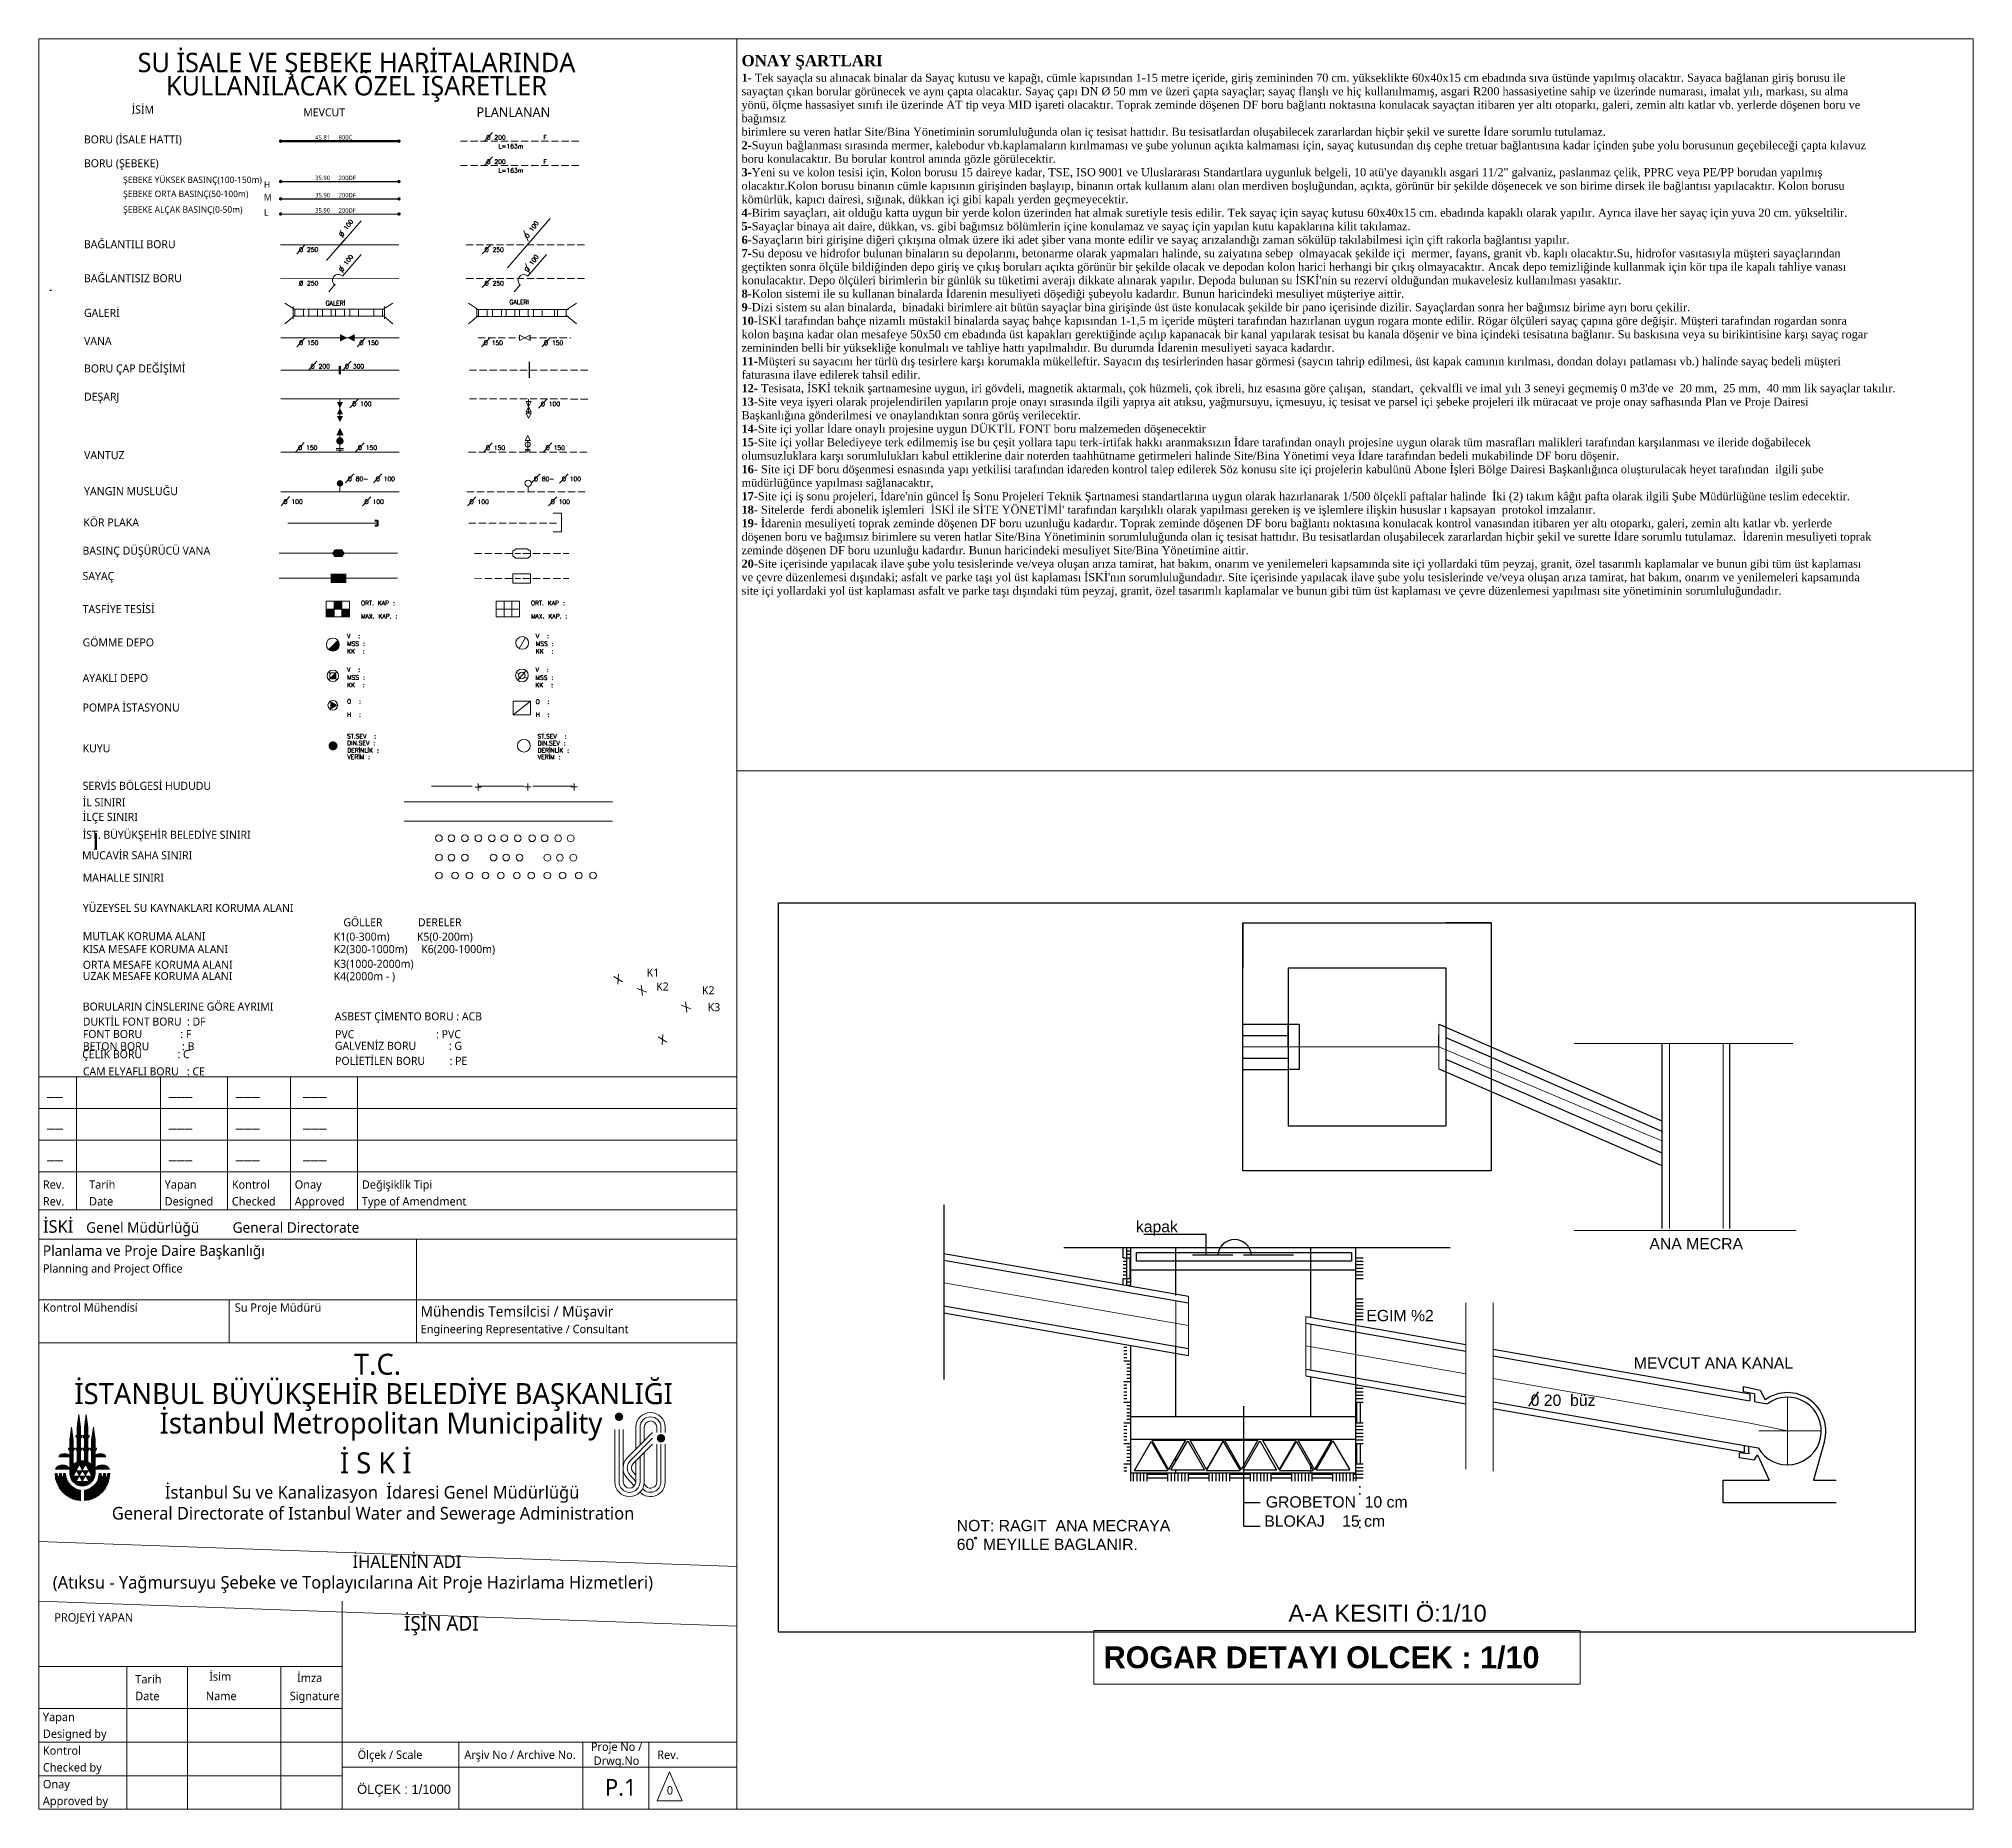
# Model space of a CAD drawing. Header units: millimetres. Extents: x 14753 to 45183, y 5640 to 19518.
# Drawn here: x 17977 to 22170, y 5694 to 9531 of the extents above; entities that cross this region are included whole.
import ezdxf
from ezdxf.enums import TextEntityAlignment as Align

# ---------------------------------------------------------------- set-up
doc = ezdxf.new("R2010")
doc.units = ezdxf.units.MM
doc.linetypes.add('DGN Style 3', pattern=[21.911512, 15.65108, -6.260432])
for name, color, linetype, lineweight in [('1', 7, 'Continuous', 0), ('CERCEVE', 66, 'Continuous', 0), ('GÖRÜNÜŞLER', 1, 'Continuous', 30), ('iskabis_antet', 7, 'Continuous', 0), ('iskabis_bilgi', 7, 'Continuous', 0), ('iskabis_lejand', 7, 'Continuous', 0), ('k duvar', 255, 'Continuous', 50), ('KAPI VE PENCERELER', 5, 'Continuous', 20), ('YAZILAR', 2, 'Continuous', 30)]:
    doc.layers.add(name, color=color, linetype=linetype, lineweight=lineweight)
for name, color, linetype in [('6', 6, 'Continuous'), ('A_TXT_25_F', 160, 'Continuous'), ('AY', 7, 'Continuous'), ('tarama', 253, 'Continuous')]:
    doc.layers.add(name, color=color, linetype=linetype)
doc.styles.add('ARIAL', font='TXT.SHX', dxfattribs={"height": 1})
doc.styles.add('iskabis_imza', font='arial.ttf', dxfattribs={"height": 1.75})
doc.styles.add('MTX03', font='arialbd.ttf')
doc.styles.get("Standard").update_dxf_attribs({"font": 'arial.ttf'})
doc.styles.add('Style-Arial', font='arial.ttf')
doc.styles.add('Style-MYONGJO_FILL', font='MYONGJO_FILL.shx')
doc.styles.add('Style-Trebuchet MS', font='trebuc.ttf')

msp = doc.modelspace()

# ---------------------------------------------------------------- texts
msp.add_text(':', height=24.4).set_placement((20835.4, 6375.4))
at = {"color": 7, "linetype": 'Continuous', "lineweight": 0, "insert": (19500.2, 9495.1), "char_height": 29.06, "attachment_point": 1, "style": 'iskabis_imza'}
msp.add_mtext_dynamic_manual_height_columns('{\\fTimes New Roman|b1|i0|c0|p18;\\H0.83333x;\\C256;ONAY \\fTimes New Roman|b1|i0|c238|p18;ŞARTLARI\\fTimes New Roman|b1|i0|c162|p18;\\P\\fTimes New Roman|b1|i0|c0|p18;\\H0.7246x;1-\\fTimes New Roman|b0|i0|c0|p18; Tek sayaçla su al\\fTimes New Roman|b0|i0|c162|p18;ınacak binalar da Sayaç kutusu ve kapağı, cümle kapısından 1-15 metre içeride, giriş zemininden 70 cm. yükseklikte 60x40x15 cm ebadında sıva üstünde yapılmış olacaktır. Sayaca bağlanan giriş borusu ile sayaçtan çıkan borular görünecek ve aynı çapta olacaktır. Sayaç çapı DN Ø 50 mm ve üzeri çapta sayaçlar; sayaç flanşlı ve hiç kullanılmamış, asgari R200 hassasiyetine sahip ve üzerinde numarası, imalat yılı, markası, su alma yönü, ölçme hassasiyet sınıfı ile üzerinde AT tip veya MID işareti olacaktır.\\fTimes New Roman|b1|i0|c162|p18; \\fTimes New Roman|b0|i0|c162|p18;Toprak zeminde döşenen DF boru bağlantı noktasına konulacak sayaçtan itibaren yer altı otoparkı, galeri, zemin altı katlar vb. yerlerde döşenen boru ve bağımsız \\Pbirimlere su veren hatlar Site/Bina Yönetiminin sorumluluğunda olan iç tesisat hattıdır. Bu tesisatlardan oluşabilecek zararlardan hiçbir şekil ve surette İdare sorumlu tutulamaz.\\P\\fTimes New Roman|b1|i0|c0|p18;2-\\fTimes New Roman|b0|i0|c0|p18;Suyun ba\\fTimes New Roman|b0|i0|c162|p18;ğlanması sırasında mermer, kalebodur vb.kaplamaların kırılmaması ve şube yolunun açıkta kalmaması için, sayaç kutusundan dış cephe tretuar bağlantısına kadar içinden şube yolu borusunun geçebileceği çapta kılavuz boru konulacaktır. Bu borular kontrol anında gözle görülecektir. \\P\\fTimes New Roman|b1|i0|c0|p18;3-\\fTimes New Roman|b0|i0|c0|p18;Yeni su ve kolon tesisi için, Kolon borusu 15 daireye kadar, TSE, ISO 9001 ve Uluslararas\\fTimes New Roman|b0|i0|c162|p18;ı Standartlara uygunluk belgeli, 10 atü\'ye dayanıklı asgari 11/2" galvaniz, paslanmaz çelik, PPRC veya PE/PP borudan yapılmış olacaktır.Kolon borusu binanın cümle kapısının girişinden başlayıp, binanın ortak kullanım alanı olan merdiven boşluğundan, açıkta, görünür bir şekilde döşenecek ve son birime dirsek ile bağlantısı yapılacaktır. Kolon borusu kömürlük, kapıcı dairesi, sığınak, dükkan içi gibi kapalı yerden geçmeyecektir.\\P\\fTimes New Roman|b1|i0|c0|p18;4-\\fTimes New Roman|b0|i0|c0|p18;Birim sayaçlar\\fTimes New Roman|b0|i0|c162|p18;ı, ait olduğu katta uygun bir yerde kolon üzerinden hat almak suretiyle tesis edilir. Tek sayaç için sayaç kutusu 60x40x15 cm. ebadında kapaklı olarak yapılır. Ayrıca ilave her sayaç için yuva 20 cm. yükseltilir.\\P\\fTimes New Roman|b1|i0|c0|p18;5-\\fTimes New Roman|b0|i0|c0|p18;Sayaçlar binaya ait daire, dükkan, vs. gibi ba\\fTimes New Roman|b0|i0|c162|p18;ğımsız bölümlerin içine konulamaz ve sayaç için yapılan kutu kapaklarına kilit takılamaz.\\P\\fTimes New Roman|b1|i0|c0|p18;6-\\fTimes New Roman|b0|i0|c0|p18;Sayaçlar\\fTimes New Roman|b0|i0|c162|p18;ın biri girişine diğeri çıkışına olmak üzere iki adet şiber vana monte edilir ve sayaç arızalandığı zaman sökülüp takılabilmesi için çift rakorla bağlantısı yapılır.\\P\\fTimes New Roman|b1|i0|c0|p18;7-\\fTimes New Roman|b0|i0|c0|p18;Su deposu ve hidrofor bulunan binalar\\fTimes New Roman|b0|i0|c162|p18;ın su depolarını, betonarme olarak yapmaları halinde, su zaiyatına sebep  olmayacak şekilde içi  mermer, fayans, granit vb. kaplı olacaktır.Su, hidrofor vasıtasıyla müşteri sayaçlarından geçtikten sonra ölçüle bildiğinden depo giriş ve çıkış boruları açıkta görünür bir şekilde olacak ve depodan kolon harici herhangi bir çıkış olmayacaktır. Ancak depo temizliğinde kullanmak için kör tıpa ile kapalı tahliye vanası konulacaktır. Depo ölçüleri birimlerin bir günlük su tüketimi averajı dikkate alınarak yapılır. Depoda bulunan su İSKİ\'nin su rezervi olduğundan mukavelesiz kullanılması yasaktır.\\P\\fTimes New Roman|b1|i0|c0|p18;8-\\fTimes New Roman|b0|i0|c0|p18;Kolon sistemi ile su kullanan binalarda \\fTimes New Roman|b0|i0|c162|p18;İdarenin mesuliyeti döşediği şubeyolu kadardır. Bunun haricindeki mesuliyet müşteriye aittir.\\P\\fTimes New Roman|b1|i0|c0|p18;9\\fTimes New Roman|b0|i0|c0|p18;-Dizi sistem su alan binalarda,  binadaki birimlere ait bütün sayaçlar bina giri\\fTimes New Roman|b0|i0|c238|p18;şinde üst üste konulacak şekilde bir pano içerisinde dizilir. Sayaçlardan sonra her bağımsız birime ayrı boru çekilir.\\P\\fTimes New Roman|b1|i0|c0|p18;10-\\fTimes New Roman|b0|i0|c162|p18;İSKİ tarafından bahçe nizamlı müstakil binalarda sayaç bahçe kapısından 1-1,5 m içeride müşteri tarafından hazırlanan uygun rogara monte edilir. Rögar ölçüleri sayaç çapına göre değişir. Müşteri tarafından rogardan sonra kolon başına kadar olan mesafeye 50x50 cm ebadında üst kapakları gerektiğinde açılıp kapanacak bir kanal yapılarak tesisat bu kanala döşenir ve bina içindeki tesisatına bağlanır. Su baskısına veya su birikintisine karşı sayaç rogar zemininden belli bir yüksekliğe konulmalı ve tahliye hattı yapılmalıdır. Bu durumda İdarenin mesuliyeti sayaca kadardır.\\P\\fTimes New Roman|b1|i0|c0|p18;11-\\fTimes New Roman|b0|i0|c0|p18;Mü\\fTimes New Roman|b0|i0|c238|p18;şteri su sayacını her türlü dış tesirlere karşı korumakla mükelleftir. Sayacın dış tesirlerinden hasar görmesi (saycın tahrip edilmesi, üst kapak camının kırılması, dondan dolayı patlaması vb.) halinde sayaç bedeli müşteri faturasına ilave edilerek tahsil edilir.\\fTimes New Roman|b0|i0|c162|p18;\\P\\fTimes New Roman|b1|i0|c0|p18;12-\\fTimes New Roman|b0|i0|c0|p18; Tesisata, \\fTimes New Roman|b0|i0|c162|p18;İSKİ teknik şartnamesine uygun, iri gövdeli, magnetik aktarmalı, çok hüzmeli, çok ibreli, hız esasına göre çalışan,  standart,  çekvalfli ve imal yılı 3 seneyi geçmemiş 0 m3\'de ve  20 mm,  25 mm,  40 mm lik sayaçlar takılır.\\P\\fTimes New Roman|b1|i0|c0|p18;13-\\fTimes New Roman|b0|i0|c0|p18;Site veya i\\fTimes New Roman|b0|i0|c238|p18;şyeri olarak projelendirilen yapıların proje onayı sırasında ilgili yapıya ait atıksu, yağmursuyu, içmesuyu, iç tesisat ve parsel içi şebeke projeleri ilk müracaat ve proje onay safhasında Plan ve Proje Dairesi Başkanlığına gönderilmesi ve onaylandıktan sonra görüş verilecektir.\\P\\fTimes New Roman|b1|i0|c0|p18;14-\\fTimes New Roman|b0|i0|c0|p18;Site içi yollar \\fTimes New Roman|b0|i0|c162|p18;İdare onaylı projesine uygun DÜKTİL FONT boru malzemeden döşenecektir \\P\\fTimes New Roman|b1|i0|c0|p18;15-\\fTimes New Roman|b0|i0|c0|p18;Site içi yollar Belediyeye terk edilmemi\\fTimes New Roman|b0|i0|c238|p18;ş ise bu çeşit yollara tapu terk-irtifak hakkı aranmaksızın İdare tarafından onaylı projesine uygun olarak tüm masrafları malikleri tarafından karşılanması ve ileride doğabilecek olumsuzluklara karşı sorumlulukları kabul ettiklerine dair noterden taahhütname getirmeleri halinde Site/Bina Yönetimi veya İdare tarafından bedeli mukabilinde DF boru döşenir.\\P\\fTimes New Roman|b1|i0|c0|p18;16-\\fTimes New Roman|b0|i0|c0|p18; Site içi DF boru dö\\fTimes New Roman|b0|i0|c238|p18;şenmesi esnasında yapı yetkilisi tarafından idareden kontrol talep edilerek Söz konusu site içi projelerin kabulünü Abone İşleri Bölge Dairesi Başkanlığınca oluşturulacak heyet tarafından  ilgili şube müdürlüğünce yapılması sağlanacaktır,\\fTimes New Roman|b0|i0|c162|p18;\\P\\fTimes New Roman|b1|i0|c0|p18;17-\\fTimes New Roman|b0|i0|c0|p18;Site içi i\\fTimes New Roman|b0|i0|c238|p18;ş sonu projeleri, İdare\'nin güncel İş Sonu Projeleri Teknik Şartnamesi standartlarına uygun olarak hazırlanarak 1/500 ölçekli paftalar halinde  İki (2) takım kâğıt pafta olarak ilgili Şube Müdürlüğüne teslim edecektir.\\fTimes New Roman|b0|i0|c162|p18;\\P\\fTimes New Roman|b1|i0|c0|p18;18-\\fTimes New Roman|b0|i0|c0|p18; Sitelerde  ferdi abonelik i\\fTimes New Roman|b0|i0|c238|p18;şlemleri  İSKİ ile SİTE YÖNETİMİ\' tarafından karşılıklı olarak yapılması gereken iş ve işlemlere ilişkin hususlar ı kapsayan  protokol imzalanır. \\fTimes New Roman|b0|i0|c162|p18;\\P\\fTimes New Roman|b1|i0|c0|p18;19-\\fTimes New Roman|b0|i0|c0|p18; \\fTimes New Roman|b0|i0|c162|p18;İdarenin mesuliyeti toprak zeminde döşenen DF boru uzunluğu kadardır. Toprak zeminde döşenen DF boru bağlantı noktasına konulacak kontrol vanasından itibaren yer altı otoparkı, galeri, zemin altı katlar vb. yerlerde döşenen boru ve bağımsız birimlere su veren hatlar Site/Bina Yönetiminin sorumluluğunda olan iç tesisat hattıdır. Bu tesisatlardan oluşabilecek zararlardan hiçbir şekil ve surette İdare sorumlu tutulamaz.  İdarenin mesuliyeti toprak zeminde döşenen DF boru uzunluğu kadardır. Bunun haricindeki mesuliyet Site/Bina Yönetimine aittir. \\P\\fTimes New Roman|b1|i0|c0|p18;20-\\fTimes New Roman|b0|i0|c0|p18;Site içerisinde yap\\fTimes New Roman|b0|i0|c162|p18;ılacak ilave şube yolu tesislerinde ve/veya oluşan arıza tamirat, hat bakım, onarım ve yenilemeleri kapsamında site içi yollardaki tüm peyzaj, granit, özel tasarımlı kaplamalar ve bunun gibi tüm üst kaplaması ve çevre düzenlemesi dışındaki; asfalt ve parke taşı yol üst kaplaması İSKİ\'nın sorumluluğundadır. Site içerisinde yapılacak ilave şube yolu tesislerinde ve/veya oluşan arıza tamirat, hat bakım, onarım ve yenilemeleri kapsamında site içi yollardaki yol üst kaplaması asfalt ve parke taşı dışındaki tüm peyzaj, granit, özel tasarımlı kaplamalar ve bunun gibi tüm üst kaplaması ve çevre düzenlemesi yapılması site yönetiminin sorumluluğundadır.}', width=2443.48, gutter_width=7.75, heights=[0], dxfattribs=at)
at = {"layer": 'AY', "style": 'MTX03'}
msp.add_text('ROGAR DETAYI OLCEK : 1/10', height=47.348, dxfattribs=at).set_placement((20285, 5999.3))
at = {"layer": 'iskabis_antet', "color": 2, "linetype": 'Continuous', "lineweight": 0, "style": 'Style-MYONGJO_FILL'}
for s, p in [('__', (17995.1, 7241.5)), ('___', (18258.9, 7241.5)), ('___', (18404.5, 7241.5)), ('___', (18550, 7241.5)), ('__', (17995.1, 7172.9)), ('___', (18258.9, 7172.9)), ('___', (18404.5, 7172.9)), ('___', (18550, 7172.9)), ('__', (17995.1, 7104.4)), ('___', (18258.9, 7104.4)), ('___', (18404.5, 7104.4)), ('___', (18550, 7104.4))]:
    msp.add_text(s, height=22.74, dxfattribs=at).set_placement(p)
at = {"layer": 'iskabis_antet', "color": 7, "linetype": 'Continuous', "lineweight": 0, "style": 'Style-Trebuchet MS'}
for s, height, p in [('Rev.', 18.19, (17986, 7038.4)), ('Tarih', 18.19, (18086.1, 7038.4)), ('Yapan', 18.19, (18249.8, 7038.4)), ('Kontrol', 18.19, (18395.4, 7038.4)), ('Onay', 18.19, (18531.8, 7038.4)), ('Değişiklik Tipi ', 18.192, (18677.3, 7038.4)), ('Rev.', 18.19, (17986, 7002)), ('Date', 18.19, (18086.1, 7002)), ('Designed', 18.19, (18249.8, 7002)), ('Checked', 18.19, (18395.4, 7002)), ('Approved', 18.19, (18531.8, 7002)), ('Type of Amendment', 18.192, (18677.3, 7002)), ('İSKİ', 27.29, (17986.3, 6942.9)), ('Genel Müdürlüğü ', 22.74, (18079.9, 6942.9)), ('General Directorate', 22.74, (18397.1, 6942.9)), ('Planlama ve Proje Daire Başkanlığı', 22.74, (17986, 6892.9)), ('Planning and Project Office', 18.192, (17986, 6856.5)), ('Kontrol Mühendisi', 18.192, (17986, 6771.8)), ('Su Proje Müdürü', 18.192, (18401.9, 6771.8)), ('Mühendis Temsilcisi / Müşavir', 22.74, (18804.7, 6761.1)), ('Engineering Representative / Consultant', 18.192, (18804.7, 6725.2)), ('PROJEYİ YAPAN', 18.192, (18010.8, 6100.3)), ('Tarih', 18.19, (18186.2, 5966.4)), ('İsim', 18.19, (18346.4, 5972.2)), ('İmza', 18.19, (18537, 5969.3)), ('Date', 18.19, (18186.2, 5930)), ('Name', 18.19, (18339.1, 5930)), ('Signature', 18.19, (18521, 5930)), ('Yapan', 18.19, (17986, 5884.5)), ('Designed by', 18.192, (17986, 5848.2)), ('Kontrol', 18.19, (17986, 5811.8)), ('Checked by', 18.19, (17986, 5775.4)), ('Ölçek / Scale', 18.192, (18668.2, 5802.7)), ('Arşiv No / Archive No.', 18.192, (18899.3, 5802.7)), ('Rev.', 18.19, (19317.4, 5802.7)), ('Onay', 18.19, (17986, 5739)), ('P.1', 36.38, (19204.1, 5723)), ('Approved by', 18.192, (17986, 5702.6)), ('0', 18.2, (19338.2, 5725.5))]:
    msp.add_text(s, height=height, dxfattribs=at).set_placement(p)
at = {"layer": 'iskabis_antet', "color": 6, "linetype": 'Continuous', "lineweight": 0, "style": 'Style-Trebuchet MS'}
for s, height, p in [('T.C.', 45.48, (18711.2, 6635.3)), ('İSTANBUL BÜYÜKŞEHİR BELEDİYE BAŞKANLIĞI', 45.48, (18702.8, 6571.6)), ('İstanbul Metropolitan Municipality', 45.48, (18718.8, 6507.9)), ('İ S K İ', 45.48, (18707.3, 6421.5)), ('İstanbul Su ve Kanalizasyon  İdaresi Genel Müdürlüğü', 27.288, (18699.6, 6366.9)), ('General Directorate of Istanbul Water and Sewerage Administration', 27.288, (18701.6, 6321.5))]:
    msp.add_text(s, height=height, dxfattribs=at).set_placement(p, align=Align.CENTER)
at = {"layer": 'iskabis_antet', "color": 7, "linetype": 'Continuous', "lineweight": 13, "style": 'Style-Trebuchet MS'}
for s, p in [('İHALENİN ADI', (18775, 6216.8)), ('(Atıksu - Yağmursuyu Şebeke ve Toplayıcılarına Ait Proje Hazirlama Hizmetleri)', (18657.9, 6171.7))]:
    msp.add_text(s, height=27.288, dxfattribs=at).set_placement(p, align=Align.CENTER)
at = {"layer": 'iskabis_antet', "color": 6, "linetype": 'Continuous', "lineweight": 0, "style": 'Style-Trebuchet MS'}
msp.add_text('İŞİN ADI', height=31.44, dxfattribs=at).set_placement((18768.5, 6080.9))
at = {"layer": 'iskabis_antet', "color": 7, "linetype": 'Continuous', "lineweight": 0, "insert": (19173.6, 5838.3), "char_height": 18.19, "attachment_point": 1, "style": 'Style-Trebuchet MS'}
msp.add_mtext_dynamic_manual_height_columns('Proje No /\\P Drwg.No', width=1337.736, gutter_width=7.75, heights=[0], dxfattribs=at)
at = {"layer": 'iskabis_bilgi', "style": 'Style-Arial'}
msp.add_text('ÖLÇEK : 1/1000', height=19.981, dxfattribs=at).set_placement((18667.1, 5727))
at = {"layer": 'iskabis_lejand', "color": 7, "style": 'ARIAL'}
for s, height, rotation, p in [('O 200', 9.49, 0.0002, (18947.2, 9311.9)), ('F', 9.49, 0.0002, (19070.6, 9311.9)), ('O 200', 9.49, 0.0002, (18947.2, 9259.3)), ('L=163m', 9.49, 0.0002, (18973.1, 9292.8)), ('F', 9.49, 0.0002, (19070.6, 9259.2)), ('L=163m', 9.49, 0.0002, (18973.1, 9240.2)), ('O 100', 9.49, 54.2708, (19036.7, 9097.1)), ('O 250', 9.49, 0.0002, (18943.1, 9068.5)), ('O 100', 9.49, 54.2708, (19036.7, 9024.2)), ('O 250', 9.49, 0.0002, (18943.1, 8995.6)), ('GALERI', 9.49, 0.0002, (18997.1, 8954.9)), ('O 150', 9.49, 0.0002, (18941.3, 8866.8)), ('O 150', 9.49, 0.0002, (19071.9, 8866.7)), ('O 100', 9.49, 0.0002, (19065.1, 8734.3)), ('O 150', 9.49, 0.0002, (18946, 8639.3)), ('O 150', 9.49, 0.0002, (19075.5, 8639.3)), ('O 80-', 9.49, 0.0002, (19050, 8571.7)), ('O 100', 9.49, 0.0002, (19110.6, 8571.7)), ('O 100', 9.49, 0.0002, (18910.6, 8522.3)), ('O 100', 9.49, 0.0002, (19086.4, 8522.3)), ('ORT. KAP :', 9.49, 0.0002, (19043.7, 8302.8)), ('MAX. KAP. :', 9.493, 0.0002, (19043.7, 8274.3)), ('V  :', 9.49, 0.0002, (19054.3, 8231.3)), ('MSS :', 9.49, 0.0002, (19054.3, 8214.5)), ('KK  :', 9.49, 0.0002, (19054.3, 8198.2)), ('V  :', 9.49, 0.0002, (19053.7, 8158.2)), ('MSS :', 9.49, 0.0002, (19053.7, 8141.3)), ('KK  :', 9.49, 0.0002, (19053.7, 8125.1)), ('O  :', 9.49, 0.0002, (19053.9, 8089.3)), ('H  :', 9.49, 0.0002, (19053.9, 8060.8)), ('ST.SEV  :', 9.49, 0.0002, (19057.9, 8013.9)), ('DIN.SEV :', 9.49, 0.0002, (19058.2, 7999.1)), ('VERİM :', 9.49, 0.0002, (19058.6, 7969.3)), ('DERİNLİK :', 9.49, 0.0002, (19058.2, 7983.4)), ('+', 17.4, 0.0002, (18919.7, 7901.3)), ('+', 17.4, 0.0002, (19027.4, 7901.6)), ('+', 17.4, 0.0002, (19127.5, 7901.6)), ('X', 19, 27.053, (19230.1, 7480.3)), ('X', 19, 38.8962, (19283.9, 7455.9)), ('X', 19, 38.8962, (19379.7, 7419.7)), ('X', 19, 27.053, (19325.9, 7349.3))]:
    msp.add_text(s, height=height, rotation=rotation, dxfattribs=at).set_placement(p)
at = {"layer": 'iskabis_lejand', "color": 5, "style": 'ARIAL'}
for s, height, rotation, p in [('O 100', 9.49, 54.2708, (18634.8, 9100.5)), ('O 250', 9.49, 0.0002, (18541.1, 9068.7)), ('O 100', 9.49, 54.2708, (18634.8, 9024.4)), ('O 250', 9.49, 0.0002, (18541.2, 8995.8)), ('GALERİ', 9.49, 0.0002, (18598.9, 8952.6)), ('O 150', 9.49, 0.0002, (18541.3, 8867)), ('O 150', 9.49, 0.0002, (18671.9, 8866.9)), ('O 200', 9.49, 0.0002, (18566.2, 8815.9)), ('O 300', 9.49, 0.0002, (18640.4, 8815.8)), ('O 100', 9.49, 0.0002, (18656.3, 8734.5)), ('O 150', 9.49, 0.0002, (18539, 8639.5)), ('O 150', 9.49, 0.0002, (18668.5, 8639.5)), ('O 80-', 9.49, 0.0002, (18646.7, 8571.9)), ('O 100', 9.49, 0.0002, (18707.3, 8571.9)), ('O 100', 9.49, 0.0002, (18507.3, 8522.5)), ('O 100', 9.49, 0.0002, (18683.1, 8522.5)), ('ORT. KAP :', 9.49, 0.0002, (18675.3, 8302.8)), ('MAX. KAP. :', 9.493, 0.0002, (18675.4, 8274.3)), ('V  :', 9.49, 0.0002, (18645.2, 8231.5)), ('MSS :', 9.49, 0.0002, (18645.2, 8214.7)), ('KK  :', 9.49, 0.0002, (18645.2, 8198.4)), ('V  :', 9.49, 0.0002, (18645.2, 8158.4)), ('MSS :', 9.49, 0.0002, (18645.3, 8141.5)), ('KK  :', 9.49, 0.0002, (18645.3, 8125.3)), ('O  :', 9.49, 0.0002, (18645.3, 8089.5)), ('H  :', 9.49, 0.0002, (18645.3, 8061)), ('ST.SEV  :', 9.49, 0.0002, (18645.3, 8014.1)), ('DIN.SEV :', 9.49, 0.0002, (18645.6, 7999.3)), ('VERİM :', 9.49, 0.0002, (18646, 7969.5)), ('DERİNLİK :', 9.49, 0.0002, (18645.7, 7983.6))]:
    msp.add_text(s, height=height, rotation=rotation, dxfattribs=at).set_placement(p)
at = {"layer": 'iskabis_lejand', "color": 5, "insert": (18665.7, 9446.7), "char_height": 41.967, "attachment_point": 5, "rotation": 0.0002, "line_spacing_factor": 0.72, "style": 'Style-Trebuchet MS'}
msp.add_mtext('SU İSALE VE ŞEBEKE HARİTALARINDA \\PKULLANILACAK ÖZEL İŞARETLER^J', dxfattribs=at)
at = {"layer": 'iskabis_lejand', "color": 1, "attachment_point": 7, "rotation": 0.0002, "style": 'ARIAL'}
for s, insert, char_height, line_spacing_factor in [('\\fTrebuchet MS|b0|i0|c162162|p39;İSİM', (18178.4, 9368), 17.439, 0.72), ('\\fTrebuchet MS|b0|i0|c162162|p39;MEVCUT', (18550.4, 9362), 17.439, 0.6), ('\\fTrebuchet MS|b0|i0|c162162|p39;PLANLANAN', (18925.9, 9360.9), 20.926, 0.6), ('\\fTrebuchet MS|b0|i0|c162162|p39;YÜZEYSEL SU KAYNAKLARI KORUMA ALANI', (18072.4, 7637.9), 17.439, 0.72), ('\\fTrebuchet MS|b0|i0|c162162|p39;BORULARIN CİNSLERINE GÖRE AYRIMI', (18072.5, 7424.2), 17.439, 0.72)]:
    msp.add_mtext(s, dxfattribs=dict(at, insert=insert, char_height=char_height, line_spacing_factor=line_spacing_factor))
at = {"layer": 'iskabis_lejand', "color": 7, "attachment_point": 7, "rotation": 0.0002, "style": 'ARIAL'}
for s, insert, char_height, line_spacing_factor in [('\\fTrebuchet MS|b0|i0|c162162|p39;BORU (İSALE HATTI)', (18074.9, 9299.7), 17.439, 0.72), ('\\fTrebuchet MS|b0|i0|c162162|p39;45.81', (18576.1, 9311.7), 9.493, 0.72), ('\\fTrebuchet MS|b0|i0|c162162|p39;800C', (18626.8, 9311.7), 9.493, 0.72), ('\\fTrebuchet MS|b0|i0|c162162|p39;BORU (ŞEBEKE)', (18075, 9246), 17.439, 0.72), ('\\fTrebuchet MS|b0|i0|c162162|p39;ŞEBEKE YÜKSEK BASINÇ(100-150m)', (18160, 9213), 13.989, 0.72), ('\\fTrebuchet MS|b0|i0|c162162|p39;35.90', (18576.1, 9224), 9.493, 0.72), ('\\fTrebuchet MS|b0|i0|c162162|p39;200DF', (18626.8, 9224), 9.493, 0.72), ('\\fTrebuchet MS|b0|i0|c162162|p39;ŞEBEKE ORTA BASINÇ(50-100m)', (18160, 9182.6), 13.989, 0.72), ('\\fTrebuchet MS|b0|i0|c162162|p39;H', (18465.2, 9207.6), 13.989, 0.72), ('\\fTrebuchet MS|b0|i0|c162162|p39;M', (18465.2, 9179.8), 13.989, 0.72), ('\\fTrebuchet MS|b0|i0|c162162|p39;35.90', (18576.1, 9186.5), 9.493, 0.72), ('\\fTrebuchet MS|b0|i0|c162162|p39;200DF', (18626.8, 9186.5), 9.493, 0.72), ('\\fTrebuchet MS|b0|i0|c162162|p39;ŞEBEKE ALÇAK BASINÇ(0-50m)', (18160, 9148.6), 13.989, 0.72), ('\\fTrebuchet MS|b0|i0|c162162|p39;L', (18465.2, 9146.8), 13.989, 0.72), ('\\fTrebuchet MS|b0|i0|c162162|p39;35.90', (18576.1, 9153.7), 9.493, 0.72), ('\\fTrebuchet MS|b0|i0|c162162|p39;200DF', (18626.8, 9153.6), 9.493, 0.72), ('\\fTrebuchet MS|b0|i0|c162162|p39;BAĞLANTILI BORU', (18075, 9076.2), 17.439, 0.72), ('\\fTrebuchet MS|b0|i0|c162162|p39;BAĞLANTISIZ BORU', (18075.1, 9002.5), 17.439, 0.72), ('\\fTrebuchet MS|b0|i0|c162162|p39;GALERİ', (18075.1, 8927.4), 17.439, 0.72), ('\\fTrebuchet MS|b0|i0|c162162|p39;VANA', (18075.1, 8866.8), 17.439, 0.6), ('\\fTrebuchet MS|b0|i0|c162162|p39;BORU ÇAP DEĞİŞİMİ', (18075.2, 8801.3), 17.439, 0.72), ('\\fTrebuchet MS|b0|i0|c162162|p39;DEŞARJ', (18075.2, 8740.1), 17.439, 0.72), ('\\fTrebuchet MS|b0|i0|c162162|p39;VANTUZ', (18075.3, 8619.1), 17.439, 0.6), ('\\fTrebuchet MS|b0|i0|c162162|p39;YANGIN MUSLUĞU', (18075.3, 8541), 17.439, 0.72), ('\\fTrebuchet MS|b0|i0|c162162|p39;KÖR PLAKA', (18073.7, 8473.4), 17.439, 0.72), ('\\fTrebuchet MS|b0|i0|c162162|p39;BASINÇ DÜŞÜRÜCÜ VANA', (18071.9, 8406.5), 17.439, 0.72), ('\\fTrebuchet MS|b0|i0|c162162|p39;SAYAÇ', (18072, 8351.5), 17.439, 0.72), ('\\fTrebuchet MS|b0|i0|c162162|p39;TASFİYE TESİSİ', (18072, 8285.5), 17.439, 0.72), ('\\fTrebuchet MS|b0|i0|c162162|p39;GÖMME DEPO', (18072.1, 8213.3), 17.439, 0.72), ('\\fTrebuchet MS|b0|i0|c162162|p39;AYAKLI DEPO', (18072.1, 8136.1), 17.439, 0.6), ('\\fTrebuchet MS|b0|i0|c162162|p39;POMPA İSTASYONU', (18072.1, 8072.2), 17.439, 0.72), ('\\fTrebuchet MS|b0|i0|c162162|p39;KUYU', (18072.2, 7983.8), 17.439, 0.6), ('\\fTrebuchet MS|b0|i0|c162162|p39;SERVİS BÖLGESİ HUDUDU', (18072.2, 7902.5), 17.439, 0.72), ('\\fTrebuchet MS|b0|i0|c162162|p39;İL SINIRI', (18072.3, 7866.8), 17.439, 0.72), ('\\fTrebuchet MS|b0|i0|c162162|p39;İLÇE SINIRI', (18072.3, 7829.6), 17.439, 0.72), ('\\fTrebuchet MS|b0|i0|c162162|p39;İST. BÜYÜKŞEHİR BELEDİYE SINIRI', (18072.3, 7790.8), 17.439, 0.72), ('\\fTrebuchet MS|b0|i0|c162162|p39;MÜCAVİR SAHA SINIRI', (18070.9, 7752), 17.439, 0.72), ('\\fTrebuchet MS|b0|i0|c162162|p39;MAHALLE SINIRI', (18072.4, 7703.3), 17.439, 0.6), ('\\fTrebuchet MS|b0|i0|c162162|p39;MUTLAK KORUMA ALANI        ', (18072.5, 7576.7), 17.439, 0.72), ('\\fTrebuchet MS|b0|i0|c162162|p39;K1(0-300m)          K5(0-200m)', (18616.3, 7572), 17.439, 0.72), ('\\fTrebuchet MS|b0|i0|c162162|p39;GÖLLER             DERELER', (18637.2, 7606.7), 17.439, 0.72), ('\\fTrebuchet MS|b0|i0|c162162|p39;KISA MESAFE KORUMA ALANI ', (18072.5, 7548.7), 17.439, 0.72), ('\\fTrebuchet MS|b0|i0|c162162|p39;K2(300-1000m)     K6(200-1000m)', (18616.3, 7545), 17.439, 0.72), ('\\fTrebuchet MS|b0|i0|c162162|p39;ORTA MESAFE KORUMA ALANI ', (18072.5, 7514.7), 17.439, 0.72), ('\\fTrebuchet MS|b0|i0|c162162|p39;UZAK MESAFE KORUMA ALANI', (18072.5, 7490.3), 17.439, 0.72), ('\\fTrebuchet MS|b0|i0|c162162|p39;K3(1000-2000m)', (18616.3, 7513.2), 17.439, 0.72), ('\\fTrebuchet MS|b0|i0|c162162|p39;K4(2000m - )', (18616.3, 7486.2), 17.439, 0.72), ('\\fTrebuchet MS|b0|i0|c162162|p39;K1', (19294.6, 7497.9), 17.439, 0.6), ('\\fTrebuchet MS|b0|i0|c162162|p39;K2', (19315.3, 7467.8), 17.439, 0.6), ('\\fTrebuchet MS|b0|i0|c162162|p39;K2', (19414.4, 7459.6), 17.439, 0.6), ('\\fTrebuchet MS|b0|i0|c162162|p39;ASBEST ÇİMENTO BORU : ACB', (18618.7, 7397.3), 17.439, 0.72), ('\\fTrebuchet MS|b0|i0|c162162|p39;K3', (19426.9, 7422.8), 17.439, 0.6), ('\\fTrebuchet MS|b0|i0|c162162|p39;DUKTİL FONT BORU  : DF', (18072.6, 7391.4), 17.439, 0.72), ('\\fTrebuchet MS|b0|i0|c162162|p39;FONT BORU              : F', (18072.6, 7364.6), 17.439, 0.72), ('\\fTrebuchet MS|b0|i0|c162162|p39;PVC                              : PVC', (18619.3, 7364.1), 17.439, 0.72), ('\\fTrebuchet MS|b0|i0|c162162|p39;ÇELİK BORU             : C', (18071.2, 7315.4), 17.439, 0.72), ('\\fTrebuchet MS|b0|i0|c162162|p39;BETON BORU            : B', (18072.6, 7338), 17.439, 0.72), ('\\fTrebuchet MS|b0|i0|c162162|p39;GALVENİZ BORU            : G', (18618.7, 7339), 17.439, 0.72), ('\\fTrebuchet MS|b0|i0|c162162|p39;CAM ELYAFLI BORU   : CE', (18072.6, 7283.6), 17.439, 0.72), ('\\fTrebuchet MS|b0|i0|c162162|p39;POLİETİLEN BORU         : PE', (18619.3, 7306.4), 17.439, 0.72)]:
    msp.add_mtext(s, dxfattribs=dict(at, insert=insert, char_height=char_height, line_spacing_factor=line_spacing_factor))
at = {"layer": 'YAZILAR', "color": 3}
for s, height, p in [('kapak', 24.44, (20354.7, 6944.2)), ('ANA MECRA', 24.44, (21467.7, 6906.9)), ('EGIM %2', 24.44, (20854.3, 6751.3)), ('MEVCUT ANA KANAL', 24.436, (21433.8, 6648.3)), ('0 20  büz', 24.44, (21210.3, 6567.8)), ('GROBETON  10 cm', 24.436, (20636.3, 6347.4)), ('NOT: RAGIT  ANA MECRAYA', 24.436, (19966.5, 6296.2)), ('BLOKAJ    15 cm', 24.436, (20633.1, 6305.9)), (':', 24.4, (20835.4, 6302.6)), ('60  MEYILLE BAGLANIR.', 24.436, (19966.5, 6255.5)), ('A-A KESITI Ö:1/10', 36.655, (20685.4, 6100.2))]:
    msp.add_text(s, height=height, dxfattribs=at).set_placement(p)

# ---------------------------------------------------------------- blocks, each defined once
blk = doc.blocks.new('AT')
at = {"layer": 'iskabis_lejand', "color": 6, "linetype": 'Continuous', "lineweight": 0}
for p, q in [((-2.7, -5.5), (-2.7, 5.5)), ((2.7, 5.5), (2.7, -5.5)), ((-8.2, 0), (8.2, 0))]:
    blk.add_line(p, q, dxfattribs=at)
at = {"layer": 'iskabis_lejand', "color": 6, "linetype": 'Continuous', "lineweight": 0, "flags": 128}
blk.add_lwpolyline([(-8.2, -5.5), (8.2, -5.5), (8.2, 5.5), (-8.2, 5.5)], close=True, dxfattribs=at)
at = {"layer": 'iskabis_lejand', "color": 6, "linetype": 'Continuous', "lineweight": 0}
for points in [[(-2.7, 0), (2.7, 0), (-2.7, 5.5), (2.7, 5.5)], [(-8.2, -5.5), (-2.7, -5.5), (-8.2, 0), (-2.7, 0)], [(2.7, -5.5), (8.2, -5.5), (2.7, 0), (8.2, 0)]]:
    blk.add_solid(points, dxfattribs=at)
blk = doc.blocks.new('ADEPO')
at = {"layer": 'iskabis_lejand', "linetype": 'Continuous', "lineweight": 0}
blk.add_hatch(color=6, dxfattribs=at).paths.add_polyline_path([(-1.6, -1.6), (1.6, 1.6, -1)])
at = {"layer": 'iskabis_lejand', "color": 6, "linetype": 'Continuous', "lineweight": 0}
for p, q in [((-1.6, 1.6), (-2.9, 2.9)), ((1.6, 1.6), (2.9, 2.9)), ((-2.9, -2.9), (-1.6, -1.6)), ((2.9, -2.9), (1.6, -1.6))]:
    blk.add_line(p, q, dxfattribs=at)
at = {"layer": 'iskabis_lejand', "color": 6, "linetype": 'Continuous', "lineweight": 0, "flags": 128}
blk.add_lwpolyline([(1.6, 1.6), (-1.6, -1.6)], close=True, dxfattribs=at)
at = {"layer": 'iskabis_lejand', "color": 6, "linetype": 'Continuous', "lineweight": 0}
for radius in [4.09, 2.2]:
    blk.add_circle((0, 0), radius, dxfattribs=at)
blk = doc.blocks.new('POMPA')
at = {"layer": 'iskabis_lejand', "color": 5, "linetype": 'Continuous', "lineweight": 0}
blk.add_circle((0, 0), 3.41, dxfattribs=at)
at = {"layer": 'iskabis_lejand', "color": 5, "linetype": 'Continuous', "lineweight": 0, "extrusion": (0, 0, -1)}
blk.add_solid([(1.7, 3), (1.7, -3), (-3.4, 0)], dxfattribs=at)
blk = doc.blocks.new('DEPO')
at = {"layer": 'iskabis_lejand', "linetype": 'Continuous', "lineweight": 0}
blk.add_hatch(color=6, dxfattribs=at).paths.add_polyline_path([(3.2, 3.2), (-3.2, -3.2, 1)])
at = {"layer": 'iskabis_lejand', "color": 6, "linetype": 'Continuous', "lineweight": 0}
blk.add_circle((0, 0), 4.55, dxfattribs=at)
blk = doc.blocks.new('KUYU')
at = {"layer": 'iskabis_lejand', "linetype": 'Continuous', "lineweight": 0}
h = blk.add_hatch(color=5, dxfattribs=at)
edge = h.paths.add_edge_path()
edge.add_arc((0, 0), 3.18, 90, 450)
blk = doc.blocks.new('SAYAC')
at = {"layer": 'iskabis_lejand', "color": 6, "linetype": 'Continuous', "lineweight": 13}
blk.add_solid([(-5.5, -3.3), (5.5, -3.3), (-5.5, 3.3), (5.5, 3.3)], dxfattribs=at)
blk = doc.blocks.new('BD_V')
at = {"layer": 'iskabis_lejand', "linetype": 'Continuous', "lineweight": 0}
blk.add_hatch(color=5, dxfattribs=at).paths.add_polyline_path([(-2.7, -2.7), (-4.5, 0), (-2.7, 2.7), (2.7, 2.7), (4.5, 0), (2.7, -2.7)])
blk = doc.blocks.new('KORTAP')
at = {"layer": 'iskabis_lejand', "lineweight": 40}
for p, q in [((-1, 1.8), (0.8, 1.8)), ((0.8, 1.8), (0.8, -1.8)), ((0.8, -1.8), (-1, -1.8))]:
    blk.add_line(p, q, dxfattribs=at)
blk = doc.blocks.new('HYDR_K')
at = {"layer": 'iskabis_lejand', "linetype": 'Continuous', "lineweight": 0}
h = blk.add_hatch(color=1, dxfattribs=at)
edge = h.paths.add_edge_path()
edge.add_arc((0, 5.9), 2.27, 0, 360)
at = {"layer": 'iskabis_lejand', "color": 1, "linetype": 'Continuous', "lineweight": 0}
blk.add_line((0, 3.6), (0, 0), dxfattribs=at)
blk = doc.blocks.new('VANTUZ_1')
at = {"layer": 'iskabis_lejand', "linetype": 'Continuous', "lineweight": 0}
h = blk.add_hatch(color=6, dxfattribs=at)
edge = h.paths.add_edge_path()
edge.add_arc((0, 3.79), 1.26, 0, 360)
at = {"layer": 'iskabis_lejand', "color": 6, "linetype": 'Continuous', "lineweight": 0}
for p, q in [((-1.26, 1.26), (1.26, 1.26)), ((-1.26, 0.63), (1.26, 0.63)), ((0, 5.68), (0, 0))]:
    blk.add_line(p, q, dxfattribs=at)
blk.add_solid([(1.26, 5.68), (-1.26, 5.68), (0, 8.21)], dxfattribs=at)
blk = doc.blocks.new('VANTUZ')
at = {"layer": 'iskabis_lejand', "color": 6, "linetype": 'Continuous', "lineweight": 0, "xscale": 2.073611801756506, "yscale": 2.073611801756506, "zscale": 1.440004097826288}
blk.add_blockref('VANTUZ_1', (0, 0), dxfattribs=at)
blk = doc.blocks.new('TAHL_V_1')
at = {"layer": 'iskabis_lejand', "color": 6, "linetype": 'Continuous', "lineweight": 13}
blk.add_line((0, 0), (0, -8.33), dxfattribs=at)
at = {"layer": 'iskabis_lejand', "color": 6, "linetype": 'Continuous', "lineweight": 13, "extrusion": (0, 0, -1)}
for points in [[(1.52, -1.52), (-1.52, -1.52), (0, -4.55)], [(1.52, -8.33), (-1.52, -8.33), (0, -11.36)]]:
    blk.add_solid(points, dxfattribs=at)
at = {"layer": 'iskabis_lejand', "color": 6, "linetype": 'Continuous', "lineweight": 13}
blk.add_solid([(1.52, -7.58), (-1.52, -7.58), (0, -4.55)], dxfattribs=at)
blk = doc.blocks.new('TAHL_V')
at = {"layer": 'iskabis_lejand', "color": 6, "linetype": 'Continuous', "lineweight": 13, "xscale": 1.440004470359421, "yscale": 1.440004470359421, "zscale": 1.200001862648313}
blk.add_blockref('TAHL_V_1', (0, 0), dxfattribs=at)
blk = doc.blocks.new('KLBK_V')
at = {"layer": 'iskabis_lejand'}
h = blk.add_hatch(color=30, dxfattribs=at)
edge = h.paths.add_edge_path()
edge.add_arc((0, 0), 0.092, 24.274, 384.274)
at = {"layer": 'iskabis_lejand', "extrusion": (0, 0, -1)}
blk.add_solid([(0, -0.65), (0, 0.65), (-1.31, 0)], dxfattribs=at)
at = {"layer": 'iskabis_lejand'}
blk.add_solid([(2.62, 0.66), (2.62, -0.65), (1.31, 0)], dxfattribs=at)
blk = doc.blocks.new('REDUKS')
at = {"layer": 'iskabis_lejand', "color": 30, "linetype": 'Continuous', "lineweight": 53}
blk.add_line((0, -0.7), (0, 0.7), dxfattribs=at)
blk = doc.blocks.new('DG_NOK_1')
at = {"layer": 'iskabis_lejand', "linetype": 'Continuous', "lineweight": 0}
h = blk.add_hatch(color=30, dxfattribs=at)
edge = h.paths.add_edge_path()
edge.add_arc((0, 0), 0.307, 0, 360)
blk = doc.blocks.new('DG_NOK')
at = {"layer": 'iskabis_lejand', "color": 30, "linetype": 'Continuous', "lineweight": 0}
blk.add_blockref('DG_NOK_1', (0, 0), dxfattribs=at)
blk = doc.blocks.new('PTAHLY')
at = {"layer": 'iskabis_lejand', "color": 5, "linetype": 'Continuous', "lineweight": 0}
blk.add_line((0, 0), (0, -10), dxfattribs=at)
at = {"layer": 'iskabis_lejand', "color": 5, "linetype": 'Continuous', "lineweight": 0, "flags": 128}
for points in [[(-1.8, -1.8), (1.8, -1.8), (0, -5.5)], [(1.8, -9.1), (-1.8, -9.1), (0, -5.5)], [(-1.8, -10), (1.8, -10), (0, -13.6)]]:
    blk.add_lwpolyline(points, close=True, dxfattribs=at)
blk = doc.blocks.new('PVANTZ')
at = {"layer": 'iskabis_lejand', "color": 5, "linetype": 'Continuous', "lineweight": 0}
for p, q in [((-1.8, 1.8), (1.8, 1.8)), ((-1.8, 0.9), (1.8, 0.9)), ((0, 8.2), (0, 0))]:
    blk.add_line(p, q, dxfattribs=at)
at = {"layer": 'iskabis_lejand', "color": 5, "linetype": 'Continuous', "lineweight": 0, "flags": 128}
blk.add_lwpolyline([(1.8, 8.2), (-1.8, 8.2), (0, 11.8)], close=True, dxfattribs=at)
at = {"layer": 'iskabis_lejand', "color": 5, "linetype": 'Continuous', "lineweight": 0}
blk.add_circle((0, 5.5), 1.82, dxfattribs=at)
blk = doc.blocks.new('PVANA')
at = {"layer": 'iskabis_lejand', "linetype": 'Continuous', "lineweight": 0}
h = blk.add_hatch(color=30, dxfattribs=at)
edge = h.paths.add_edge_path()
edge.add_arc((0, 0), 0.364, 0, 360)
at = {"layer": 'iskabis_lejand', "color": 5, "linetype": 'Continuous', "lineweight": 0, "flags": 128}
for points in [[(0, -1.8), (0, 1.8), (3.6, 0)], [(7.3, 1.8), (7.3, -1.8), (3.6, 0)]]:
    blk.add_lwpolyline(points, close=True, dxfattribs=at)

# ---------------------------------------------------------------- hatches: boundary and pattern name
at = {"layer": 'iskabis_antet', "linetype": 'Continuous', "lineweight": 0}
h = msp.add_hatch(color=5, dxfattribs=at)
edge = h.paths.add_edge_path()
edge.add_arc((19234.6, 6544.1), 9.1, 0, 360)
h = msp.add_hatch(color=5, dxfattribs=at)
edge = h.paths.add_edge_path()
edge.add_arc((19325.6, 6497.5), 9.1, 0, 360)

# ---------------------------------------------------------------- linework, layer by layer
for p, q in [((20586.8, 7614.5), (20586.8, 7516.7)), ((21124.4, 7614.5), (21026.6, 7614.5)), ((21026.6, 7614.5), (21124.4, 7614.5)), ((20684.5, 7345.7), (20684.5, 7394.6)), ((20586.8, 7370.4), (20684.5, 7370.4)), ((21011.5, 7345.7), (21011.5, 7370.1)), ((21026.6, 7366.3), (21494.9, 7163.2)), ((20586.8, 7321.5), (20684.5, 7321.5)), ((21026.6, 7319.2), (21494.9, 7116.1)), ((20586.8, 7076.9), (20586.8, 7174.6)), ((19938.4, 7003.3), (19938.4, 6625)), ((20831.8, 6422.5), (20831.8, 6404.7))]:
    msp.add_line(p, q)
at = {"color": 1}
for p, q in [((20586.8, 7614.5), (21124.4, 7614.5)), ((20586.8, 7076.9), (20586.8, 7614.5)), ((21124.4, 7614.5), (21124.4, 7076.9)), ((20684.5, 7516.7), (21026.6, 7516.7)), ((20684.5, 7516.7), (20684.5, 7174.6)), ((21026.6, 7516.7), (21026.6, 7174.6)), ((20586.8, 7394.6), (20684.5, 7394.6)), ((20684.5, 7394.6), (20708.9, 7394.6)), ((20708.9, 7394.6), (20708.9, 7296.8)), ((21011.5, 7395.2), (21494.9, 7185.5)), ((21494.9, 7353.2), (21494.9, 6952.3)), ((21641.5, 7353.2), (21641.5, 6952.3)), ((20586.8, 7296.8), (20684.5, 7296.8)), ((20708.9, 7296.8), (20684.5, 7296.8)), ((21011.5, 7298.1), (21494.9, 7088.4)), ((20684.5, 7174.6), (21026.6, 7174.6)), ((21124.4, 7076.9), (20586.8, 7076.9)), ((19938.4, 6898.1), (20469.1, 6805.6)), ((19938.4, 6883.4), (20469.1, 6790.9)), ((20198.7, 6911.3), (21035.6, 6911.3)), ((20343.1, 6911.3), (20343.1, 6827.5)), ((20356.3, 6899.9), (20822.1, 6899.9)), ((20356.3, 6881.7), (20356.3, 6899.9)), ((20820.9, 6881.7), (20356.3, 6881.7)), ((20440.9, 6911.3), (20440.9, 6827.5)), ((20477.3, 6895.4), (20565.2, 6895.4)), ((20588.1, 6895.4), (20696.5, 6895.4)), ((20734.1, 6759.4), (20734.1, 6911.3)), ((20822.1, 6899.9), (20822.1, 6881.7)), ((20831.8, 6422.5), (20831.8, 6911.3)), ((20343.1, 6862.4), (20831.8, 6862.4)), ((20343.1, 6862.4), (20440.9, 6862.4)), ((20440.9, 6827.5), (20440.9, 6807.3)), ((19938.4, 6784.3), (20469.1, 6691.8)), ((19938.4, 6769.6), (20469.1, 6677.2)), ((20722.8, 6761.4), (21069.6, 6700.9)), ((20722.8, 6746.7), (21069.6, 6686.3)), ((20343.1, 6699.1), (20343.1, 6422.5)), ((20440.9, 6699.1), (20440.9, 6544.7)), ((21129.1, 6690.6), (21685.6, 6593.6)), ((21129.1, 6675.9), (21685.6, 6578.9)), ((20722.8, 6647.6), (21069.6, 6587.2)), ((20722.8, 6632.9), (21069.6, 6572.5)), ((20734.1, 6544.7), (20734.1, 6631)), ((21671.8, 6598.2), (21671.8, 6609.6)), ((21671.8, 6609.6), (21708, 6602)), ((21695.4, 6593.6), (21671.8, 6598.2)), ((21685.6, 6593.6), (21685.6, 6578.9)), ((21695.4, 6593.6), (21695.4, 6577.2)), ((21708, 6602), (21718.8, 6581.2)), ((20343.1, 6544.7), (20831.8, 6544.7)), ((21129.1, 6576.8), (21703.4, 6476.7)), ((21129.1, 6562.1), (21673.5, 6467.3)), ((21695.4, 6577.2), (21723.2, 6572.3)), ((20343.1, 6495.8), (20831.8, 6495.8)), ((21662.3, 6465.8), (21662.3, 6456.1)), ((21683.3, 6463.6), (21662.3, 6465.8)), ((21673.5, 6467.3), (21673.5, 6481.9)), ((21683.3, 6467.3), (21683.3, 6480.2)), ((21683.3, 6467.3), (21683.3, 6463.6)), ((21695.6, 6450.6), (21701.7, 6461.9)), ((21701.7, 6461.9), (21727, 6406.6)), ((21846.9, 6491.1), (21823.3, 6406.6)), ((20343.1, 6422.5), (20831.8, 6422.5)), ((21662.3, 6456.1), (21695.6, 6450.6)), ((21627.8, 6357.8), (21627.8, 6406.6)), ((21627.8, 6406.6), (21727, 6406.6)), ((21823.3, 6406.6), (21872.2, 6406.6)), ((21872.2, 6357.8), (21627.8, 6357.8))]:
    msp.add_line(p, q, dxfattribs=at)
at = {"color": 3}
msp.add_circle((20007.1, 6281.3), 2.14, dxfattribs=at)
at = {"color": 1}
for centre, radius, start, end in [((20568.8, 6891.6), 36.6, 5.8143, 174.1857), ((21766.9, 6513.4), 73.3, 210.0619, 126.5075), ((21766.9, 6513.4), 83.1, 344.3912, 125.3683)]:
    msp.add_arc(centre, radius, start, end, dxfattribs=at)
at = {"layer": '1', "color": 9, "linetype": 'ByBlock'}
for p, q in [((20263.4, 6080.9), (21317.6, 6080.9)), ((20263.4, 5964.8), (20263.4, 6080.9)), ((21317.6, 6080.9), (21317.6, 5964.8)), ((21317.6, 5964.8), (20263.4, 5964.8))]:
    msp.add_line(p, q, dxfattribs=at)
at = {"layer": '6', "color": 5}
msp.add_lwpolyline([(19580.5, 7658.2), (22043.7, 7658.2), (22043.7, 6077.1), (19580.5, 6077.1)], close=True, dxfattribs=at)
at = {"layer": 'A_TXT_25_F'}
msp.add_line((18004.4, 8984.8, 0), (18001.2, 8984.8, 0), dxfattribs=at)
msp.add_line((18004.4, 8984.8, 0), (18001.2, 8984.8, 0), dxfattribs=at)
at = {"layer": 'CERCEVE'}
msp.add_lwpolyline([(19490, 5693.7), (22169.6, 5693.7), (22169.6, 7943.7), (19490, 7943.7)], close=True, dxfattribs=at)
at = {"layer": 'Defpoints', "color": 0, "linetype": 'ByBlock'}
for p in [(21026.6, 7614.5), (21026.6, 7614.5), (20684.5, 7516.7), (20684.5, 7516.7), (20684.5, 7516.7), (20684.5, 7516.7), (21026.6, 7516.7), (20684.5, 7174.6), (20722.8, 6632.9), (20806.2, 6618.4)]:
    msp.add_point(p, dxfattribs=at)
at = {"layer": 'GÖRÜNÜŞLER'}
for p, q in [((20507, 6939.3), (20371.9, 6939.3)), ((20507, 6895.4), (20507, 6939.3)), ((20588, 6566.8), (20588, 6307)), ((20588, 6358.1), (20624.4, 6358.1)), ((20588, 6307), (20624.4, 6307))]:
    msp.add_line(p, q, dxfattribs=at)
at = {"layer": 'iskabis_antet', "color": 3, "linetype": 'Continuous', "lineweight": 0}
for p, q in [((18058.8, 6992.9), (18058.8, 7280.5)), ((18240.7, 6992.9), (18240.7, 7280.5)), ((18386.3, 6992.9), (18386.3, 7280.5)), ((18522.7, 6992.9), (18522.7, 7280.5)), ((18668.2, 6992.9), (18668.2, 7280.5)), ((17976.9, 7211.9), (19490, 7211.9)), ((18522.7, 6992.9), (18522.7, 7239.2)), ((17976.9, 7143.4), (19490, 7143.4)), ((17976.9, 7074.8), (19490, 7074.8)), ((17976.9, 6992.9), (19490, 6992.9)), ((17976.9, 6929.3), (19490, 6929.3)), ((18795.6, 6704.1), (18795.6, 6929.3)), ((17976.9, 6797.9), (19490, 6797.9)), ((18390, 6704.1), (18390, 6797.9)), ((19490, 6704.1), (17976.9, 6704.1)), ((19490, 6219.5), (17976.9, 6274)), ((19490, 6090.2), (17976.9, 6144.7)), ((18634.4, 6144.7), (18634.4, 5693.5)), ((18634.4, 6002.8), (17976.9, 6002.8)), ((18168, 6002.8), (18168, 5693.5)), ((18299.2, 6002.8), (18299.2, 5693.5)), ((18501.4, 6002.8), (18501.4, 5693.5)), ((18634.4, 5911.8), (17976.9, 5911.8)), ((19490, 5839.1), (17976.9, 5839.1)), ((18887.7, 5839.1), (18887.7, 5693.5)), ((19156.1, 5839.1), (19156.1, 5693.5)), ((19299.2, 5839.1), (19299.2, 5693.5)), ((18634.4, 5766.3), (17976.9, 5766.3)), ((19490, 5784.5), (18634.4, 5784.5))]:
    msp.add_line(p, q, dxfattribs=at)
at = {"layer": 'iskabis_antet', "color": 5, "linetype": 'Continuous', "lineweight": 0}
for p, q in [((18063.5, 6437.4), (18063.5, 6545.8)), ((18079.9, 6437.5), (18079.9, 6546.8)), ((18045.1, 6415.4), (18045.1, 6499.2)), ((18047.1, 6409.5), (18047.1, 6514.6)), ((18049.2, 6406), (18049.2, 6512.9)), ((18057.4, 6501.4), (18057.4, 6503.3)), ((18059.4, 6498.2), (18059.4, 6503.3)), ((18061.5, 6433.9), (18061.5, 6530.4)), ((18065.6, 6438.9), (18065.6, 6536.4)), ((18067.6, 6497.6), (18067.6, 6503.3)), ((18069.7, 6499.6), (18069.7, 6503.3)), ((18073.8, 6499.9), (18073.8, 6503.3)), ((18075.8, 6497.7), (18075.8, 6503.3)), ((18077.8, 6438.9), (18077.8, 6535.5)), ((18081.9, 6434), (18081.9, 6531.4)), ((18084, 6498.1), (18084, 6503.3)), ((18086, 6501), (18086, 6503.3)), ((18094.2, 6405.9), (18094.2, 6512.8)), ((18096.3, 6409.5), (18096.3, 6514.7)), ((18098.3, 6415.4), (18098.3, 6499.3)), ((18044.1, 6458.6), (18021.4, 6458.6)), ((18042.9, 6460.1), (18022.6, 6460.1)), ((18041.3, 6461.6), (18024.2, 6461.6)), ((18039, 6463.2), (18026.5, 6463.2)), ((18032.6, 6464.7), (18032.5, 6464.7)), ((18043.1, 6471.3), (18043.1, 6475.9)), ((18051.2, 6403.3), (18051.2, 6497.6)), ((18053.3, 6471.5), (18053.3, 6475.9)), ((18057.4, 6474.1), (18057.4, 6476)), ((18059.4, 6470.9), (18059.4, 6476)), ((18067.6, 6470.3), (18067.6, 6476)), ((18069.7, 6472.3), (18069.7, 6476)), ((18073.8, 6472.6), (18073.8, 6476)), ((18075.8, 6470.4), (18075.8, 6476)), ((18084, 6470.8), (18084, 6476)), ((18086, 6473.7), (18086, 6476)), ((18090.1, 6471.6), (18090.1, 6475.9)), ((18092.2, 6403.3), (18092.2, 6497.5)), ((18099.5, 6458.6), (18122.1, 6458.6)), ((18100.4, 6471.3), (18100.4, 6475.9)), ((18100.7, 6460.1), (18121, 6460.1)), ((18102.3, 6461.6), (18119.4, 6461.6)), ((18104.6, 6463.2), (18117.1, 6463.2)), ((19325.6, 6484.6), (19325.6, 6403.1)), ((19334.7, 6484.6), (19334.7, 6403.1)), ((18012.6, 6419.7), (18017.2, 6419.7)), ((18012.7, 6417.7), (18017.4, 6417.7)), ((18012.9, 6415.6), (18017.5, 6415.6)), ((18044.2, 6431.1), (18013.4, 6431.1)), ((18043.3, 6432.6), (18014.3, 6432.6)), ((18042.1, 6434.1), (18015.5, 6434.1)), ((18040.6, 6435.7), (18017, 6435.7)), ((18038.7, 6437.2), (18018.9, 6437.2)), ((18021.3, 6415.6), (18026.6, 6415.6)), ((18021.5, 6417.7), (18026.5, 6417.7)), ((18021.6, 6419.7), (18026.3, 6419.7)), ((18036, 6438.7), (18021.7, 6438.7)), ((18030.4, 6415.6), (18035.8, 6415.6)), ((18030.6, 6417.7), (18035.5, 6417.7)), ((18030.7, 6419.7), (18035.4, 6419.7)), ((18053.3, 6419.3), (18053.3, 6441.5)), ((18053.3, 6401.2), (18053.3, 6415.5)), ((18055.3, 6422.8), (18055.3, 6443.2)), ((18055.3, 6399.5), (18055.3, 6415.5)), ((18057.4, 6426.3), (18057.4, 6444.5)), ((18057.4, 6398.2), (18057.4, 6415.5)), ((18059.4, 6430.3), (18059.4, 6445.7)), ((18059.4, 6426.9), (18059.4, 6427.4)), ((18059.4, 6406.9), (18059.4, 6415.5)), ((18061.5, 6423.6), (18061.5, 6427.2)), ((18061.5, 6410.4), (18061.5, 6415.5)), ((18063.5, 6420.1), (18063.5, 6427.2)), ((18063.5, 6413.9), (18063.5, 6415.5)), ((18065.6, 6417.9), (18065.6, 6427.2)), ((18065.6, 6415.4), (18065.6, 6415.9)), ((18067.6, 6436.1), (18067.6, 6448.3)), ((18067.6, 6421.5), (18067.6, 6427.2)), ((18067.6, 6412.6), (18067.6, 6415.5)), ((18069.7, 6432.5), (18069.7, 6448.6)), ((18069.7, 6425), (18069.7, 6427.2)), ((18069.7, 6409.1), (18069.7, 6415.5)), ((18071.7, 6428.8), (18071.7, 6448.6)), ((18071.7, 6427.2), (18071.7, 6428.4)), ((18071.7, 6405.4), (18071.7, 6415.5)), ((18073.8, 6432.4), (18073.8, 6448.6)), ((18073.8, 6425), (18073.8, 6427.2)), ((18073.8, 6408.9), (18073.8, 6415.5)), ((18075.8, 6436), (18075.8, 6448.3)), ((18075.8, 6421.5), (18075.8, 6427.2)), ((18075.8, 6412.5), (18075.8, 6415.5)), ((18077.8, 6417.9), (18077.8, 6427.2)), ((18077.8, 6415.4), (18077.8, 6415.9)), ((18079.9, 6419.7), (18079.9, 6427.2)), ((18079.9, 6414.1), (18079.9, 6415.5)), ((18081.9, 6423.2), (18081.9, 6427.2)), ((18081.9, 6410.5), (18081.9, 6415.5)), ((18084, 6430.5), (18084, 6445.7)), ((18084, 6426.7), (18084, 6427.3)), ((18084, 6407), (18084, 6415.5)), ((18086, 6426.7), (18086, 6444.5)), ((18086, 6398.2), (18086, 6415.5)), ((18088.1, 6423.2), (18088.1, 6443.2)), ((18088.1, 6399.6), (18088.1, 6415.5)), ((18090.1, 6419.7), (18090.1, 6441.5)), ((18090.1, 6401.2), (18090.1, 6415.5)), ((18099.3, 6431.1), (18130.2, 6431.1)), ((18100.2, 6432.6), (18129.2, 6432.6)), ((18101.4, 6434.1), (18128.1, 6434.1)), ((18102.9, 6435.7), (18126.6, 6435.7)), ((18104.9, 6437.2), (18124.7, 6437.2)), ((18107.6, 6438.7), (18121.9, 6438.7)), ((18107.6, 6415.6), (18113, 6415.6)), ((18107.9, 6417.7), (18112.9, 6417.7)), ((18108, 6419.7), (18112.7, 6419.7)), ((18116.8, 6415.6), (18122.1, 6415.6)), ((18117, 6417.7), (18122, 6417.7)), ((18117.1, 6419.7), (18121.8, 6419.7)), ((18125.9, 6415.6), (18130.5, 6415.6)), ((18126.1, 6417.7), (18130.7, 6417.7)), ((18126.2, 6419.7), (18130.8, 6419.7)), ((18013.1, 6413.6), (18036.2, 6413.6)), ((18013.4, 6411.5), (18036.7, 6411.5)), ((18013.8, 6409.5), (18037.3, 6409.5)), ((18014.3, 6407.4), (18038.1, 6407.4)), ((18014.8, 6405.4), (18039, 6405.4)), ((18015.4, 6403.3), (18040.1, 6403.3)), ((18016.1, 6401.3), (18041.4, 6401.3)), ((18016.9, 6399.2), (18042.8, 6399.2)), ((18017.8, 6397.2), (18044.5, 6397.2)), ((18018.7, 6395.1), (18046.5, 6395.1)), ((18019.8, 6393.1), (18048.8, 6393.1)), ((18021, 6391.1), (18051.6, 6391.1)), ((18022.2, 6389), (18055.1, 6389)), ((18023.6, 6387), (18059.9, 6387)), ((18025.2, 6384.9), (18067.2, 6384.9)), ((18026.8, 6382.9), (18067.2, 6382.9)), ((18028.7, 6380.8), (18067.2, 6380.8)), ((18030.7, 6378.8), (18067.2, 6378.8)), ((18032.9, 6376.7), (18067.2, 6376.7)), ((18035.4, 6374.7), (18067.2, 6374.7)), ((18059.4, 6397), (18059.4, 6403.9)), ((18061.5, 6396.1), (18061.5, 6403.7)), ((18063.5, 6395.3), (18063.5, 6403.7)), ((18065.6, 6394.8), (18065.6, 6403.7)), ((18067.6, 6394.4), (18067.6, 6403.7)), ((18069.7, 6394.2), (18069.7, 6403.7)), ((18071.7, 6394.1), (18071.7, 6404.9)), ((18073.8, 6394.2), (18073.8, 6403.7)), ((18075.8, 6394.4), (18075.8, 6403.7)), ((18076.3, 6384.9), (18118.3, 6384.9)), ((18076.3, 6382.9), (18116.6, 6382.9)), ((18076.3, 6380.8), (18114.8, 6380.8)), ((18076.3, 6378.8), (18112.7, 6378.8)), ((18076.3, 6376.7), (18110.5, 6376.7)), ((18076.3, 6374.7), (18108, 6374.7)), ((18077.8, 6394.8), (18077.8, 6403.7)), ((18079.9, 6395.3), (18079.9, 6403.7)), ((18081.9, 6396.1), (18081.9, 6403.7)), ((18083.5, 6387), (18119.8, 6387)), ((18084, 6397), (18084, 6403.8)), ((18088.3, 6389), (18121.2, 6389)), ((18091.8, 6391.1), (18122.5, 6391.1)), ((18094.6, 6393.1), (18123.6, 6393.1)), ((18097, 6395.1), (18124.7, 6395.1)), ((18098.9, 6397.2), (18125.7, 6397.2)), ((18100.6, 6399.2), (18126.5, 6399.2)), ((18102, 6401.3), (18127.3, 6401.3)), ((18103.3, 6403.3), (18128, 6403.3)), ((18104.4, 6405.4), (18128.6, 6405.4)), ((18105.3, 6407.4), (18129.2, 6407.4)), ((18106.1, 6409.5), (18129.6, 6409.5)), ((18106.7, 6411.5), (18130, 6411.5)), ((18107.2, 6413.6), (18130.3, 6413.6)), ((19286.7, 6387), (19285.6, 6388.3)), ((18038.2, 6372.6), (18067.2, 6372.6)), ((18041.4, 6370.6), (18067.2, 6370.6)), ((18045.2, 6368.5), (18067.2, 6368.5)), ((18049.7, 6366.5), (18067.2, 6366.5)), ((18055.7, 6364.5), (18067.2, 6364.5)), ((18076.3, 6372.6), (18105.2, 6372.6)), ((18076.3, 6370.6), (18102, 6370.6)), ((18076.3, 6368.5), (18098.3, 6368.5)), ((18076.3, 6366.5), (18093.7, 6366.5)), ((18076.3, 6364.5), (18087.7, 6364.5))]:
    msp.add_line(p, q, dxfattribs=at)
at = {"layer": 'iskabis_antet', "color": 3, "linetype": 'Continuous', "lineweight": 0}
msp.add_lwpolyline([(19490, 9530.5), (22169.6, 9530.5), (22169.6, 7943.7), (19490, 7943.7)], close=True, dxfattribs=at)
at = {"layer": 'iskabis_antet', "color": 3, "linetype": 'Continuous', "lineweight": 0, "flags": 128}
for points in [[(17976.9, 7280.5), (19490, 7280.5), (19490, 5693.5), (17976.9, 5693.5)], [(19344.3, 5774.8), (19317.3, 5711.7), (19371.8, 5711.7)]]:
    msp.add_lwpolyline(points, close=True, dxfattribs=at)
at = {"layer": 'iskabis_antet', "color": 5, "linetype": 'Continuous', "lineweight": 0, "flags": 128}
for points in [[(18044.4, 6470.2), (18044.4, 6421.4), (18044.4, 6421.4, 1), (18099, 6421.4), (18099, 6421.4), (18099, 6470.2), (18099, 6470.2, 0.257543), (18102.2, 6475.9), (18102.2, 6475.9), (18099, 6475.9), (18099, 6494.1), (18095.4, 6521.4), (18091.7, 6494.1), (18091.7, 6475.9), (18088.5, 6475.9), (18088.5, 6475.9, 0.257543), (18091.7, 6470.2), (18091.7, 6470.2), (18091.7, 6439.9), (18091.7, 6439.9, 0.096824), (18083.3, 6446.1), (18083.3, 6446.1), (18083.3, 6470.3), (18083.3, 6470.3, 0.257543), (18086.4, 6476), (18086.4, 6476), (18083.3, 6476), (18083.3, 6497.6), (18083.3, 6497.6, 0.257543), (18086.4, 6503.3), (18086.4, 6503.3), (18083.3, 6503.3), (18083.3, 6521.5), (18079.6, 6548.8), (18076, 6521.5), (18076, 6503.3), (18072.8, 6503.3), (18072.8, 6503.3, 0.257543), (18076, 6497.6), (18076, 6497.6), (18076, 6476), (18072.8, 6476), (18072.8, 6476, 0.257543), (18076, 6470.3), (18076, 6470.3), (18076, 6448.3), (18076, 6448.3, 0.07766), (18067.6, 6448.3), (18067.6, 6448.3), (18067.6, 6470.2), (18067.6, 6470.2, 0.257543), (18070.7, 6476), (18070.8, 6476), (18067.6, 6476), (18067.6, 6497.5), (18067.6, 6497.5, 0.257543), (18070.7, 6503.3), (18070.8, 6503.3), (18067.6, 6503.3), (18067.6, 6521.5), (18063.9, 6548.8), (18060.3, 6521.5), (18060.3, 6503.3), (18057.1, 6503.3), (18057.1, 6503.3, 0.257543), (18060.3, 6497.5), (18060.3, 6497.5), (18060.3, 6476), (18057.1, 6476), (18057.1, 6476, 0.257543), (18060.3, 6470.2), (18060.3, 6470.2), (18060.3, 6446.1), (18060.3, 6446.1, 0.098091), (18051.7, 6439.9), (18051.7, 6439.9), (18051.7, 6470.2), (18051.7, 6470.2, 0.257543), (18054.9, 6475.9), (18054.9, 6475.9), (18051.7, 6475.9), (18051.7, 6494.1), (18048.1, 6521.4), (18044.4, 6494.1), (18044.4, 6475.9), (18041.2, 6475.9), (18041.2, 6475.9, 0.257543), (18044.4, 6470.2)], [(18044.6, 6457.7), (18020.9, 6457.7), (18020.9, 6457.7, -0.590029), (18044.6, 6457.7)], [(18099, 6457.7), (18122.6, 6457.7), (18122.6, 6457.7, 0.590029), (18099, 6457.7)], [(18067.2, 6362.4, -0.391837), (18012.6, 6421.4), (18012.6, 6421.4), (18017.1, 6421.4), (18017.6, 6414.1), (18021.2, 6414.1), (18021.7, 6421.4), (18026.2, 6421.4), (18026.7, 6414.1), (18030.3, 6414.1), (18030.8, 6421.4), (18035.3, 6421.4), (18035.3, 6421.4, 0.377964), (18067.2, 6385.3), (18067.2, 6385.3), (18067.2, 6362.2), (18067.2, 6362.4)], [(18044.6, 6430.5), (18013.1, 6430.5), (18013.1, 6430.5, -0.6236), (18044.6, 6430.5)], [(18063.8, 6415.5), (18053.5, 6415.5), (18053.5, 6415.5, -0.57735), (18052.3, 6417.5), (18052.3, 6417.5), (18057.5, 6426.5), (18057.5, 6426.5, -0.57735), (18059.8, 6426.5), (18059.8, 6426.5), (18065, 6417.5), (18065, 6417.5, -0.57735), (18063.8, 6415.5)], [(18064, 6438.3), (18058.8, 6429.3), (18058.8, 6429.3, 0.57735), (18060, 6427.2), (18060, 6427.2), (18070.4, 6427.2), (18070.4, 6427.2, 0.57735), (18071.5, 6429.3), (18071.5, 6429.3), (18066.4, 6438.3), (18066.4, 6438.3, 0.57735), (18064, 6438.3)], [(18060, 6403.7), (18070.4, 6403.7), (18070.4, 6403.8, 0.57735), (18071.5, 6405.8), (18071.5, 6405.8), (18066.4, 6414.8), (18066.4, 6414.8, 0.57735), (18064, 6414.8), (18064, 6414.8), (18058.8, 6405.8), (18058.8, 6405.8, 0.57735), (18060, 6403.8)], [(18072.9, 6426.5), (18078.1, 6417.5), (18078.1, 6417.5, -0.57735), (18076.9, 6415.5), (18076.9, 6415.5), (18066.5, 6415.5), (18066.5, 6415.5, -0.57735), (18065.3, 6417.5), (18065.3, 6417.5), (18070.5, 6426.5), (18070.5, 6426.5, -0.57735), (18072.9, 6426.5)], [(18071.9, 6429.3), (18077.1, 6438.3), (18077.1, 6438.3, -0.57735), (18079.5, 6438.3), (18079.5, 6438.3), (18084.7, 6429.3), (18084.7, 6429.3, -0.57735), (18083.5, 6427.2), (18083.5, 6427.2), (18073.1, 6427.2), (18073.1, 6427.2, -0.57735), (18071.9, 6429.3)], [(18083.5, 6403.7), (18073.1, 6403.7), (18073.1, 6403.8, -0.57735), (18071.9, 6405.8), (18071.9, 6405.8), (18077.1, 6414.8), (18077.1, 6414.8, -0.57735), (18079.5, 6414.8), (18079.5, 6414.8), (18084.7, 6405.8), (18084.7, 6405.8, -0.57735), (18083.5, 6403.8)], [(18076.3, 6385.3), (18076.3, 6362.4), (18076.3, 6362.4, 0.391837), (18130.8, 6421.4), (18130.8, 6421.4), (18126.3, 6421.4), (18125.8, 6414.1), (18122.2, 6414.1), (18121.7, 6421.4), (18117.2, 6421.4), (18116.7, 6414.1), (18113.1, 6414.1), (18112.6, 6421.4), (18108.1, 6421.4), (18108.1, 6421.4, -0.377965), (18076.3, 6385.3)], [(18091.4, 6417.5), (18086.2, 6426.5), (18086.2, 6426.5, 0.57735), (18083.8, 6426.5), (18083.8, 6426.5), (18078.6, 6417.5), (18078.6, 6417.5, 0.57735), (18079.8, 6415.5), (18079.8, 6415.5), (18090.2, 6415.5), (18090.2, 6415.5, 0.57735), (18091.4, 6417.5)], [(18099, 6430.5), (18130.5, 6430.5), (18130.5, 6430.5, 0.6236), (18099, 6430.5)]]:
    msp.add_lwpolyline(points, format="xyb", close=True, dxfattribs=at)
for points in [[(18070.8, 6503.3), (18067.6, 6503.3), (18067.6, 6521.5), (18063.9, 6548.8), (18060.3, 6521.5), (18060.3, 6503.3), (18057.1, 6503.3)], [(18086.4, 6503.3), (18083.3, 6503.3), (18083.3, 6521.5), (18079.6, 6548.8), (18076, 6521.5), (18076, 6503.3), (18072.8, 6503.3)], [(18054.9, 6475.9), (18051.7, 6475.9), (18051.7, 6494.1), (18048.1, 6521.4), (18044.4, 6494.1), (18044.4, 6475.9), (18041.2, 6475.9)], [(18102.2, 6475.9), (18099, 6475.9), (18099, 6494.1), (18095.4, 6521.4), (18091.7, 6494.1), (18091.7, 6475.9), (18088.5, 6475.9)], [(19271, 6474), (19271, 6521.4)], [(19280.1, 6483.1), (19280.1, 6521.4)], [(19325.6, 6521.4), (19325.6, 6510.4)], [(18044.4, 6470.2), (18044.4, 6421.4)], [(18051.7, 6439.9), (18051.7, 6470.2)], [(18060.3, 6497.5), (18060.3, 6476), (18057.1, 6476)], [(18060.3, 6470.2), (18060.3, 6446.1)], [(18070.8, 6476), (18067.6, 6476), (18067.6, 6497.5)], [(18067.6, 6448.3), (18067.6, 6470.2)], [(18076, 6497.6), (18076, 6476), (18072.8, 6476)], [(18076, 6470.3), (18076, 6448.3)], [(18086.4, 6476), (18083.3, 6476), (18083.3, 6497.6)], [(18083.3, 6446.1), (18083.3, 6470.3)], [(18091.7, 6470.2), (18091.7, 6439.9)], [(18099, 6421.4), (18099, 6470.2)], [(19316.5, 6484.6), (19316.5, 6403.1)], [(19293.5, 6393.2), (19288.8, 6398.2)]]:
    msp.add_lwpolyline(points, dxfattribs=at)
for points in [[(19271, 6521.4, -1), (19334.7, 6521.4), (19334.7, 6521.4), (19334.7, 6510.4)], [(19289.2, 6466.5), (19289.2, 6403.1), (19289.2, 6403.1, -1), (19225.5, 6403.1), (19225.5, 6403.1), (19225.5, 6516.8)], [(19280.1, 6457.4), (19280.1, 6403.1), (19280.1, 6403.1, -1), (19234.6, 6403.1), (19234.6, 6403.1), (19234.6, 6516.8)], [(19267.8, 6394.3), (19251.8, 6411.8), (19251.8, 6411.8, -0.401211), (19252.8, 6455.8), (19252.8, 6455.8), (19307.4, 6510.4)], [(19271, 6448.3), (19271, 6403.1), (19271, 6403.1, -1), (19243.7, 6403.1), (19243.7, 6403.1), (19243.7, 6516.8)], [(19289.2, 6492.2), (19289.2, 6521.4), (19289.2, 6521.4, -1), (19316.5, 6521.4), (19316.5, 6521.4), (19316.5, 6510.4)], [(19271, 6404.2), (19258.5, 6417.9), (19258.5, 6417.9, -0.401211), (19259.2, 6449.3), (19259.2, 6449.3), (19307.4, 6497.5)], [(19271, 6417.7), (19265.2, 6424), (19265.2, 6424.1, -0.401211), (19265.6, 6442.9), (19265.6, 6442.9), (19307.4, 6484.6)]]:
    msp.add_lwpolyline(points, format="xyb", dxfattribs=at)
at = {"layer": 'iskabis_antet', "color": 5, "linetype": 'Continuous', "lineweight": 0}
for centre, radius, start, end in [((19302.8, 6521.4), 22.7, 360, 180), ((18063.9, 6503.3), 6.82, 180, 237.769), ((18063.9, 6503.3), 6.82, 302.231, 0), ((18079.6, 6503.3), 6.82, 180, 237.769), ((18079.6, 6503.3), 6.82, 302.231, 0), ((18048.1, 6475.9), 6.82, 180, 237.769), ((18048.1, 6475.9), 6.82, 302.231, 0), ((18063.9, 6476), 6.82, 180, 237.769), ((18063.9, 6476), 6.82, 302.231, 0), ((18079.6, 6476), 6.82, 180, 237.769), ((18079.6, 6476), 6.82, 302.231, 0), ((18095.4, 6475.9), 6.82, 180, 237.769), ((18095.4, 6475.9), 6.82, 302.231, 0), ((18071.7, 6421.4), 27.3, 114.7575, 137.1666), ((18071.7, 6421.4), 27.3, 80.9866, 98.7493), ((18071.7, 6421.4), 27.3, 42.8334, 64.9549), ((19302.8, 6403.1), 31.8, 225, 0), ((19302.8, 6403.1), 22.7, 225, 0), ((19302.8, 6403.1), 13.6, 225, 0)]:
    msp.add_arc(centre, radius, start, end, dxfattribs=at)
at = {"layer": 'iskabis_lejand', "color": 5, "lineweight": 53}
msp.add_line((18501.2, 9308.5), (18757.7, 9308.4), dxfattribs=at)
at = {"layer": 'iskabis_lejand', "color": 7, "linetype": 'DGN Style 3'}
for p, q in [((18890.9, 9308.3), (19147.4, 9308.2)), ((18890.9, 9255.6), (19147.4, 9255.5)), ((18903.2, 9083.9), (19159.7, 9083.8)), ((18903.3, 9011.1), (19159.8, 9011)), ((18929.2, 8882.2), (19019.3, 8882.2)), ((19040.1, 8882.1), (19130.2, 8882.1)), ((18910.3, 8812.2), (19166.8, 8812)), ((18910.3, 8749.8), (19166.8, 8749.7)), ((18908.6, 8634.4), (19165.1, 8634.3)), ((18904.9, 8548.7), (19161.4, 8548.6)), ((18908.9, 8480.8), (19099.2, 8480.7)), ((18921.6, 8415.2), (19021.3, 8415.1)), ((19026.1, 8415.1), (19125.8, 8415.1)), ((18921.6, 8361.1), (19021.4, 8361)), ((19026.1, 8361), (19125.9, 8361))]:
    msp.add_line(p, q, dxfattribs=at)
at = {"layer": 'iskabis_lejand', "color": 7}
for p, q in [((18960.7, 9327.5), (18942.5, 9307.9)), ((18960.7, 9274.8), (18942.5, 9255.2)), ((18993, 9034.3), (19085.1, 9140.6)), ((19028.7, 9114.9), (19038, 9091.6)), ((18956.5, 9084.1), (18938.4, 9064.4)), ((19037, 9016), (19077.6, 9062.9)), ((19031.8, 9043.5), (19041.1, 9020.2)), ((18956.6, 9011.2), (18938.4, 8991.6)), ((19007.6, 8982), (19020.4, 8996.8)), ((18908.7, 8957.5), (18930.2, 8943.2)), ((18930.2, 8930.5), (18908.7, 8912.4)), ((18925.1, 8944), (18953.6, 8944)), ((18926.6, 8945.6), (18926.6, 8927.5)), ((18929.9, 8928.8), (18929.8, 8944)), ((18948.8, 8928.8), (18948.8, 8944)), ((18955.8, 8944), (18984.3, 8943.9)), ((18960.6, 8928.8), (18960.6, 8944)), ((18979.6, 8928.8), (18979.6, 8943.9)), ((18985.4, 8943.9), (19013.8, 8943.9)), ((18990.1, 8928.8), (18990.1, 8943.9)), ((19009.1, 8928.7), (19009.1, 8943.9)), ((19013.9, 8943.9), (19042.4, 8943.9)), ((19018.7, 8928.7), (19018.7, 8943.9)), ((19037.7, 8928.7), (19037.6, 8943.9)), ((19044.7, 8943.9), (19073.1, 8943.9)), ((19049.4, 8928.7), (19049.4, 8943.9)), ((19068.4, 8928.7), (19068.4, 8943.9)), ((19071.3, 8943.9), (19099.8, 8943.9)), ((19095.1, 8928.7), (19095, 8943.9)), ((19096.4, 8943.9), (19124.9, 8943.9)), ((19101.2, 8928.7), (19101.2, 8943.9)), ((19120.2, 8928.7), (19120.2, 8943.9)), ((19142.4, 8957.4), (19120.9, 8943.1)), ((19120.9, 8930.5), (19142.4, 8912.3)), ((18925.1, 8928.8), (18953.6, 8928.8)), ((18955.8, 8928.8), (18984.3, 8928.8)), ((18985.4, 8928.8), (19013.9, 8928.7)), ((19013.9, 8928.7), (19042.4, 8928.7)), ((19044.7, 8928.7), (19073.1, 8928.7)), ((19071.3, 8928.7), (19099.8, 8928.7)), ((19096.4, 8928.7), (19124.9, 8928.7)), ((18954.8, 8882.3), (18936.6, 8862.7)), ((19029.2, 8882.1), (19030.2, 8882.1)), ((19085.3, 8882.3), (19067.2, 8862.7)), ((19078.6, 8749.9), (19060.4, 8730.2)), ((18959.5, 8654.9), (18941.3, 8635.3)), ((19089, 8654.8), (19070.8, 8635.2)), ((19063.5, 8587.3), (19045.3, 8567.7)), ((19124.1, 8587.2), (19105.9, 8567.6)), ((18924.1, 8537.9), (18905.9, 8518.3)), ((19099.9, 8537.8), (19081.7, 8518.2)), ((19011.5, 8425.3), (19004.8, 8419.7)), ((19004.8, 8419.7), (19004.8, 8410)), ((19011.3, 8405), (19004.8, 8410)), ((19011.3, 8405), (19036.9, 8405)), ((19011.5, 8425.3), (19035.7, 8425.3)), ((19042.7, 8419.9), (19035.7, 8425.3)), ((19042.7, 8409.9), (19036.9, 8405)), ((19042.7, 8419.9), (19042.7, 8409.9)), ((19004.7, 8371.2), (19004.7, 8350.9)), ((19004.7, 8371.2), (19042.7, 8371.1)), ((19004.7, 8350.9), (19042.7, 8350.9)), ((19042.7, 8371.1), (19042.7, 8350.9)), ((19031.9, 8233), (19018.4, 8208.9)), ((19018.2, 8153.9), (19012, 8157.2)), ((19015.2, 8140.1), (19033.1, 8161.2)), ((19036.3, 8144.1), (19030.1, 8147.4)), ((19005, 8065.6), (19042.8, 8095.1)), ((18828, 7910.6), (18916.1, 7910.6)), ((18930, 7910.6), (19029.3, 7910.5)), ((19048.2, 7910.5), (19134, 7910.5)), ((18769.1, 7877), (19220.5, 7876.8)), ((18769.1, 7835.1), (19220.5, 7834.9))]:
    msp.add_line(p, q, dxfattribs=at)
at = {"layer": 'iskabis_lejand', "color": 1, "lineweight": 30}
msp.add_line((18501.2, 9221.1), (18757.8, 9221), dxfattribs=at)
at = {"layer": 'iskabis_lejand', "color": 3, "lineweight": 30}
msp.add_line((18501.2, 9183.5), (18757.8, 9183.4), dxfattribs=at)
at = {"layer": 'iskabis_lejand', "color": 4, "lineweight": 30}
msp.add_line((18501.2, 9150.7), (18757.8, 9150.6), dxfattribs=at)
at = {"layer": 'iskabis_lejand', "color": 5}
for p, q in [((18600.8, 9049.5), (18643.6, 9098.9)), ((18628.6, 9081.6), (18675.6, 9135.9)), ((18630.4, 9115.3), (18637, 9098.9)), ((18501.3, 9084.1), (18757.8, 9084)), ((18554.6, 9084.2), (18536.5, 9064.6)), ((18635.1, 9016.2), (18675.7, 9063.1)), ((18630.4, 9039.1), (18637, 9022.7)), ((18501.3, 9011.3), (18757.8, 9011.2)), ((18549.5, 9005.5), (18540.8, 8996)), ((18605.7, 8982.2), (18619.6, 8998.3)), ((18510.5, 8957.7), (18532, 8943.4)), ((18532, 8930.7), (18510.6, 8912.6)), ((18528.4, 8950.3), (18528.5, 8923.2)), ((18528.5, 8944.2), (18555.4, 8944.2)), ((18531.7, 8929), (18531.7, 8944.2)), ((18550.7, 8929), (18550.7, 8944.2)), ((18557.7, 8944.2), (18586.1, 8944.1)), ((18562.4, 8929), (18562.4, 8944.2)), ((18581.4, 8929), (18581.4, 8944.1)), ((18587.2, 8944.1), (18615.7, 8944.1)), ((18591.9, 8928.9), (18591.9, 8944.1)), ((18610.9, 8928.9), (18610.9, 8944.1)), ((18615.7, 8944.1), (18644.2, 8944.1)), ((18620.5, 8928.9), (18620.5, 8944.1)), ((18639.5, 8928.9), (18639.5, 8944.1)), ((18646.5, 8944.1), (18675, 8944.1)), ((18651.2, 8928.9), (18651.2, 8944.1)), ((18670.2, 8928.9), (18670.2, 8944.1)), ((18673.1, 8944.1), (18701.6, 8944.1)), ((18698.2, 8944.1), (18726.7, 8944.1)), ((18703, 8928.9), (18703, 8944.1)), ((18722, 8928.9), (18722, 8944.1)), ((18744.2, 8957.6), (18723.8, 8944.1)), ((18726.3, 8950.2), (18726.3, 8923.1)), ((18528.5, 8929), (18555.4, 8929)), ((18557.7, 8929), (18586.2, 8928.9)), ((18587.2, 8928.9), (18615.7, 8928.9)), ((18615.7, 8928.9), (18644.2, 8928.9)), ((18646.5, 8928.9), (18675, 8928.9)), ((18673.1, 8928.9), (18701.6, 8928.9)), ((18698.3, 8928.9), (18726.7, 8928.9)), ((18724.8, 8928.9), (18744.2, 8912.5)), ((18501.4, 8882.4), (18757.9, 8882.3)), ((18554.8, 8882.5), (18536.6, 8862.9)), ((18685.3, 8882.5), (18667.1, 8862.8)), ((18501.5, 8812.4), (18758, 8812.2)), ((18579.7, 8831.4), (18561.5, 8811.8)), ((18653.9, 8831.4), (18635.7, 8811.8)), ((18501.5, 8750), (18758, 8749.9)), ((18669.8, 8750.1), (18651.6, 8730.4)), ((18552.5, 8655.1), (18534.3, 8635.5)), ((18682, 8655), (18663.8, 8635.4)), ((18501.6, 8634.6), (18758.1, 8634.5)), ((18660.2, 8587.5), (18642, 8567.8)), ((18720.8, 8587.4), (18702.6, 8567.8)), ((18501.6, 8548.9), (18758.1, 8548.7)), ((18520.8, 8538.1), (18502.6, 8518.5)), ((18696.6, 8538), (18678.4, 8518.4)), ((18516.8, 8480.8), (18708.8, 8480.7)), ((18498.2, 8415.4), (18754.7, 8415.3)), ((18498.3, 8361.3), (18754.8, 8361.2))]:
    msp.add_line(p, q, dxfattribs=at)
at = {"layer": 'iskabis_lejand', "color": 5, "lineweight": 30}
msp.add_line((19039.8, 8829.9), (19039.8, 8795.5), dxfattribs=at)
at = {"layer": 'iskabis_lejand', "color": 7, "linetype": 'Continuous', "lineweight": 13}
msp.add_line((19037.8, 8560), (19037.8, 8548.8), dxfattribs=at)
at = {"layer": 'iskabis_lejand', "color": 7, "linetype": 'Continuous', "lineweight": 0}
for p, q in [((18985.4, 8277.8), (18985.4, 8311.4)), ((19002.2, 8311.4), (19002.2, 8277.8)), ((18968.6, 8294.6), (19019, 8294.6))]:
    msp.add_line(p, q, dxfattribs=at)
at = {"layer": 'iskabis_lejand', "color": 3, "linetype": 'Continuous', "lineweight": 0, "flags": 128}
msp.add_lwpolyline([(17976.9, 9530.5), (19490, 9530.5), (19490, 7280.5), (17976.9, 7280.5)], close=True, dxfattribs=at)
at = {"layer": 'iskabis_lejand', "color": 7, "flags": 128}
msp.add_lwpolyline([(19091.8, 8502.2), (19110.3, 8502.2), (19110.3, 8461.7), (19091.8, 8461.7)], dxfattribs=at)
at = {"layer": 'iskabis_lejand', "color": 7, "linetype": 'Continuous', "lineweight": 0, "flags": 128}
for points in [[(18968.6, 8277.8), (19019, 8277.8), (19019, 8311.4), (18968.6, 8311.4)], [(18985.4, 8294.6), (19002.2, 8294.6), (19002.2, 8311.4), (18985.4, 8311.4)], [(18968.6, 8277.8), (18985.4, 8277.8), (18985.4, 8294.6), (18968.6, 8294.6)], [(19002.2, 8277.8), (19019, 8277.8), (19019, 8294.6), (19002.2, 8294.6)]]:
    msp.add_lwpolyline(points, close=True, dxfattribs=at)
at = {"layer": 'iskabis_lejand', "color": 7, "flags": 128}
msp.add_lwpolyline([(19005, 8095.1), (19042.8, 8095.1), (19042.8, 8065.6), (19005, 8065.6)], close=True, dxfattribs=at)
at = {"layer": 'iskabis_lejand', "color": 7, "linetype": 'Continuous', "lineweight": 13}
msp.add_circle((19037.8, 8567), 6.99, dxfattribs=at)
at = {"layer": 'iskabis_lejand', "color": 7}
for centre, radius in [((19024.8, 8221.2), 13.8), ((19024.1, 8150.6), 13.8), ((19024.1, 8150.6), 7.06), ((19028.4, 7998.4), 13.8), ((18844.3, 7797.9), 7.28), ((18871.5, 7797.8), 7.28), ((18900.7, 7797.8), 7.28), ((18929.8, 7797.8), 7.28), ((18958.9, 7797.8), 7.28), ((18986.1, 7797.8), 7.28), ((19015.2, 7797.8), 7.28), ((19046.3, 7797.8), 7.28), ((19073.4, 7797.8), 7.28), ((19102.6, 7797.7), 7.28), ((19129.8, 7797.7), 7.28), ((18844.4, 7756), 7.28), ((18871.6, 7755.9), 7.28), ((18900.7, 7755.9), 7.28), ((18962.8, 7755.9), 7.28), ((18990, 7755.9), 7.28), ((19019.1, 7755.9), 7.28), ((19079.3, 7755.8), 7.28), ((19106.5, 7755.8), 7.28), ((19135.6, 7755.8), 7.28), ((18844.4, 7717.2), 7.28), ((18879.3, 7717.1), 7.28), ((18910.4, 7717.1), 7.28), ((18945.4, 7717.1), 7.28), ((18978.4, 7717.1), 7.28), ((19013.3, 7717.1), 7.28), ((19044.4, 7717.1), 7.28), ((19079.3, 7717), 7.28), ((19112.3, 7717), 7.28), ((19147.3, 7717), 7.28), ((19178.3, 7717), 7.28)]:
    msp.add_circle(centre, radius, dxfattribs=at)
at = {"layer": 'iskabis_lejand', "color": 5}
msp.add_arc((18626.1, 9007.1), 12.7, 52.1758, 238.3893, dxfattribs=at)
at = {"layer": 'iskabis_lejand', "color": 7}
msp.add_arc((19028.6, 9006.5), 12.7, 48.7541, 229.5007, dxfattribs=at)
at = {"layer": 'k duvar'}
msp.add_line((18100.8, 7808.6, -508.9), (18100.8, 7773.2, -508.9), dxfattribs=at)
at = {"layer": 'KAPI VE PENCERELER'}
for p, q in [((21011.5, 7395.2), (21011.5, 7298.1)), ((20586.8, 7345.7), (21011.5, 7345.7)), ((20586.8, 7345.7), (21011.5, 7345.7)), ((21011.5, 7345.7), (21494.9, 7142.2)), ((21304.9, 7353.2), (21778.8, 7353.2)), ((21778.8, 7353.2), (21304.9, 7353.2)), ((21511.4, 7353.2), (21511.4, 6952.3)), ((21627.5, 7353.2), (21627.5, 6952.3)), ((21304.9, 6947.6), (21785.9, 6947.6)), ((19938.4, 6834.5), (20469.1, 6742)), ((20441.3, 6795.3), (20441.3, 6697)), ((20469.1, 6805.6), (20469.1, 6677.2)), ((20722.8, 6632.9), (20722.8, 6761.4)), ((21069.6, 6791.1), (21069.6, 6430.4)), ((21129.1, 6791.1), (21129.1, 6426.1)), ((20733.8, 6744.8), (20733.9, 6645.7)), ((20722.8, 6697.8), (21069.6, 6637.4)), ((21129.1, 6627), (21685.6, 6530)), ((21767.1, 6440.1), (21766.6, 6586.7)), ((21766.9, 6513.4), (21685.6, 6530)), ((21766.9, 6513.4), (21705.1, 6513.4)), ((21766.9, 6513.4), (21840.2, 6513.4)), ((21766.9, 6513.4), (21767.1, 6440.1))]:
    msp.add_line(p, q, dxfattribs=at)
at = {"layer": 'tarama', "linetype": 'Continuous'}
for p, q in [((20327.1, 6888.8), (20334.8, 6888.8)), ((20327.1, 6881.4), (20334.8, 6881.4)), ((20327.4, 6888.8), (20327.4, 6911.3)), ((20334.8, 6888.8), (20334.8, 6911.3)), ((20334.8, 6911.1), (20343.1, 6911.1)), ((20334.8, 6903.7), (20343.1, 6903.7)), ((20334.8, 6896.2), (20343.1, 6896.2)), ((20334.8, 6844.1), (20334.8, 6888.8)), ((20334.8, 6888.8), (20343.1, 6888.8)), ((20342.3, 6844.1), (20342.3, 6888.8)), ((20831.8, 6888.8), (20847.7, 6888.8)), ((20831.8, 6881.4), (20847.7, 6881.4)), ((20327.1, 6873.9), (20334.8, 6873.9)), ((20327.1, 6866.5), (20334.8, 6866.5)), ((20327.1, 6859), (20334.8, 6859)), ((20327.1, 6851.6), (20334.8, 6851.6)), ((20327.1, 6844.1), (20334.8, 6844.1)), ((20327.4, 6830.3), (20327.4, 6844.1)), ((20334.8, 6829), (20334.8, 6844.1)), ((20334.8, 6844.1), (20343.1, 6844.1)), ((20334.8, 6836.7), (20343.1, 6836.7)), ((20831.8, 6873.9), (20847.7, 6873.9)), ((20831.8, 6866.5), (20847.7, 6866.5)), ((20831.8, 6859), (20847.7, 6859)), ((20831.8, 6851.6), (20847.7, 6851.6)), ((20831.8, 6844.1), (20847.7, 6844.1)), ((20334.8, 6829.2), (20343.1, 6829.2)), ((20831.8, 6799.4), (20847.7, 6799.4)), ((20831.8, 6792), (20847.7, 6792)), ((20831.8, 6784.5), (20847.7, 6784.5)), ((20831.8, 6777.1), (20847.7, 6777.1)), ((20831.8, 6769.6), (20847.7, 6769.6)), ((20831.8, 6762.2), (20847.7, 6762.2)), ((20831.8, 6754.7), (20847.7, 6754.7)), ((20328.5, 6695.1), (20334.8, 6695.1)), ((20328.5, 6687.7), (20334.8, 6687.7)), ((20328.5, 6680.3), (20334.8, 6680.3)), ((20328.5, 6672.8), (20334.8, 6672.8)), ((20328.5, 6665.4), (20334.8, 6665.4)), ((20334.8, 6665.4), (20343.1, 6665.4)), ((20334.8, 6657.9), (20343.1, 6657.9)), ((20334.8, 6650.5), (20343.1, 6650.5)), ((20334.8, 6643), (20343.1, 6643)), ((20334.8, 6635.6), (20343.1, 6635.6)), ((20334.8, 6628.1), (20343.1, 6628.1)), ((20328.5, 6620.7), (20334.8, 6620.7)), ((20328.5, 6613.2), (20334.8, 6613.2)), ((20328.5, 6605.8), (20334.8, 6605.8)), ((20328.5, 6598.3), (20334.8, 6598.3)), ((20328.5, 6590.9), (20334.8, 6590.9)), ((20328.5, 6583.4), (20334.8, 6583.4)), ((20334.8, 6620.7), (20343.1, 6620.7)), ((20831.8, 6613.2), (20835.9, 6613.2)), ((20831.8, 6605.8), (20847.7, 6605.8)), ((20831.8, 6598.3), (20847.7, 6598.3)), ((20831.8, 6590.9), (20847.7, 6590.9)), ((20831.8, 6583.4), (20847.7, 6583.4)), ((20328.5, 6576), (20334.8, 6576)), ((20334.8, 6576), (20343.1, 6576)), ((20334.8, 6568.5), (20343.1, 6568.5)), ((20334.8, 6561.1), (20343.1, 6561.1)), ((20334.8, 6553.6), (20343.1, 6553.6)), ((20334.8, 6546.2), (20343.1, 6546.2)), ((20831.8, 6576), (20847.7, 6576)), ((20833.9, 6531.3), (20833.9, 6576)), ((20841.3, 6531.3), (20841.3, 6576)), ((20328.5, 6531.3), (20334.8, 6531.3)), ((20328.5, 6523.8), (20334.8, 6523.8)), ((20328.5, 6516.4), (20334.8, 6516.4)), ((20328.5, 6508.9), (20334.8, 6508.9)), ((20328.5, 6501.5), (20334.8, 6501.5)), ((20334.8, 6538.7), (20343.1, 6538.7)), ((20334.8, 6531.3), (20343.1, 6531.3)), ((20831.8, 6531.3), (20847.7, 6531.3)), ((20831.8, 6523.8), (20847.7, 6523.8)), ((20831.8, 6516.4), (20847.7, 6516.4)), ((20831.8, 6508.9), (20847.7, 6508.9)), ((20831.8, 6501.5), (20847.7, 6501.5)), ((20328.5, 6494), (20334.8, 6494)), ((20328.5, 6486.6), (20334.8, 6486.6)), ((20334.8, 6486.6), (20343.1, 6486.6)), ((20334.8, 6479.2), (20343.1, 6479.2)), ((20334.8, 6471.7), (20343.1, 6471.7)), ((20334.8, 6464.3), (20343.1, 6464.3)), ((20334.8, 6456.8), (20343.1, 6456.8)), ((20831.8, 6494), (20847.7, 6494)), ((20831.8, 6486.6), (20847.7, 6486.6)), ((20833.9, 6441.9), (20833.9, 6486.6)), ((20841.3, 6441.9), (20841.3, 6486.6)), ((20328.5, 6441.9), (20334.8, 6441.9)), ((20328.5, 6434.5), (20334.8, 6434.5)), ((20328.5, 6427), (20334.8, 6427)), ((20334.8, 6449.4), (20343.1, 6449.4)), ((20334.8, 6441.9), (20343.1, 6441.9)), ((20349.7, 6404.7), (20349.7, 6422.5)), ((20357.2, 6404.7), (20357.2, 6422.5)), ((20364.6, 6404.7), (20364.6, 6422.5)), ((20372.1, 6404.7), (20372.1, 6422.5)), ((20379.5, 6404.7), (20379.5, 6422.5)), ((20379.5, 6419.6), (20424.2, 6419.6)), ((20424.2, 6404.7), (20424.2, 6422.5)), ((20431.7, 6404.7), (20431.7, 6422.5)), ((20439.1, 6404.7), (20439.1, 6422.5)), ((20446.6, 6404.7), (20446.6, 6422.5)), ((20454, 6404.7), (20454, 6422.5)), ((20461.5, 6404.7), (20461.5, 6422.5)), ((20468.9, 6404.7), (20468.9, 6422.5)), ((20468.9, 6419.6), (20513.6, 6419.6)), ((20513.6, 6404.7), (20513.6, 6422.5)), ((20521, 6404.7), (20521, 6422.5)), ((20528.5, 6404.7), (20528.5, 6422.5)), ((20535.9, 6404.7), (20535.9, 6422.5)), ((20543.4, 6404.7), (20543.4, 6422.5)), ((20550.8, 6404.7), (20550.8, 6422.5)), ((20558.3, 6404.7), (20558.3, 6422.5)), ((20558.3, 6419.6), (20588, 6419.6)), ((20588, 6419.6), (20603, 6419.6)), ((20603, 6404.7), (20603, 6422.5)), ((20610.4, 6404.7), (20610.4, 6422.5)), ((20617.9, 6404.7), (20617.9, 6422.5)), ((20625.3, 6404.7), (20625.3, 6422.5)), ((20632.8, 6404.7), (20632.8, 6422.5)), ((20640.2, 6404.7), (20640.2, 6422.5)), ((20647.7, 6404.7), (20647.7, 6422.5)), ((20647.7, 6419.6), (20692.4, 6419.6)), ((20692.4, 6404.7), (20692.4, 6422.5)), ((20699.8, 6404.7), (20699.8, 6422.5)), ((20707.3, 6404.7), (20707.3, 6422.5)), ((20714.7, 6404.7), (20714.7, 6422.5)), ((20722.1, 6404.7), (20722.1, 6422.5)), ((20729.6, 6404.7), (20729.6, 6422.5)), ((20737, 6404.7), (20737, 6422.5)), ((20737, 6419.6), (20781.7, 6419.6)), ((20781.7, 6404.7), (20781.7, 6422.5)), ((20789.2, 6404.7), (20789.2, 6422.5)), ((20796.6, 6404.7), (20796.6, 6422.5)), ((20804.1, 6404.7), (20804.1, 6422.5)), ((20811.5, 6404.7), (20811.5, 6422.5)), ((20819, 6404.7), (20819, 6422.5)), ((20826.4, 6404.7), (20826.4, 6422.5)), ((20826.4, 6419.6), (20831.8, 6419.6)), ((20831.8, 6441.9), (20847.7, 6441.9)), ((20831.8, 6434.5), (20847.7, 6434.5)), ((20831.8, 6427), (20847.7, 6427)), ((20831.8, 6419.6), (20847.7, 6419.6)), ((20379.5, 6412.1), (20424.2, 6412.1)), ((20468.9, 6412.1), (20513.6, 6412.1)), ((20558.3, 6412.1), (20588, 6412.1)), ((20588, 6412.1), (20603, 6412.1)), ((20647.7, 6412.1), (20692.4, 6412.1)), ((20737, 6412.1), (20781.7, 6412.1)), ((20826.4, 6412.1), (20831.8, 6412.1)), ((20831.8, 6412.1), (20847.7, 6412.1))]:
    msp.add_line(p, q, dxfattribs=at)
at = {"layer": 'tarama'}
for p, q in [((20351.5, 6427.8), (20387.9, 6490.9)), ((20387.9, 6490.9), (20424.2, 6427.8)), ((20389.2, 6493.4), (20425.3, 6430.2)), ((20389.2, 6493.4), (20462, 6493.2)), ((20462, 6493.2), (20425.3, 6430.2)), ((20430.7, 6428.9), (20467.1, 6492)), ((20440.9, 6495.8), (20440.9, 6493.2)), ((20440.9, 6456.8), (20440.9, 6446.5)), ((20467.1, 6492), (20503.5, 6428.9)), ((20471.6, 6493.4), (20507.8, 6430.2)), ((20471.6, 6493.4), (20544.5, 6493.2)), ((20507.7, 6427.8), (20544.1, 6490.9)), ((20544.5, 6493.2), (20507.8, 6430.2)), ((20544.1, 6490.9), (20580.5, 6427.8)), ((20546.6, 6493.4), (20619.4, 6493.2)), ((20546.6, 6493.4), (20582.7, 6430.2)), ((20619.4, 6493.2), (20582.7, 6430.2)), ((20587, 6428.9), (20623.3, 6492)), ((20623.3, 6492), (20659.7, 6428.9)), ((20629, 6493.4), (20701.8, 6493.2)), ((20629, 6493.4), (20665.1, 6430.2)), ((20701.8, 6493.2), (20665.1, 6430.2)), ((20666.2, 6427.8), (20702.6, 6490.9)), ((20702.6, 6490.9), (20739, 6427.8)), ((20706.1, 6493.4), (20778.9, 6493.2)), ((20706.1, 6493.4), (20742.2, 6430.2)), ((20734.1, 6493.3), (20734.1, 6495.8)), ((20778.9, 6493.2), (20742.2, 6430.2)), ((20745.4, 6428.9), (20781.8, 6492)), ((20781.8, 6492), (20818.2, 6428.9)), ((20343.1, 6422.5), (20343.1, 6404.7)), ((20351.5, 6427.8), (20424.2, 6427.8)), ((20430.7, 6428.9), (20503.5, 6428.9)), ((20440.9, 6428.9), (20440.9, 6422.5)), ((20507.7, 6427.8), (20580.5, 6427.8)), ((20587, 6428.9), (20659.7, 6428.9)), ((20666.2, 6427.8), (20739, 6427.8)), ((20734.1, 6422.5), (20734.1, 6444.4)), ((20745.4, 6428.9), (20818.2, 6428.9))]:
    msp.add_line(p, q, dxfattribs=at)
at = {"layer": 'YAZILAR'}
msp.add_line((21226.9, 6598.4), (21205.4, 6567.5), dxfattribs=at)

# ---------------------------------------------------------------- block references
at = {"layer": 'iskabis_lejand', "color": 30, "linetype": 'Continuous', "lineweight": 0}
for name, p, xscale, yscale, zscale in [('DG_NOK', (18501.2, 9308.5), 12.31032108049145, 12.31032108049145, 11.19120098226495), ('DG_NOK', (18757.7, 9308.4), 12.31032108049145, 12.31032108049145, 11.19120098226495), ('DG_NOK', (18501.2, 9221.1), 12.31032108049145, 12.31032108049145, 11.19120098226495), ('DG_NOK', (18757.8, 9221), 12.31032108049145, 12.31032108049145, 11.19120098226495), ('DG_NOK', (18501.2, 9183.5), 12.31032108049145, 12.31032108049145, 11.19120098226495), ('DG_NOK', (18757.8, 9183.4), 12.31032108049145, 12.31032108049145, 11.19120098226495), ('DG_NOK', (18501.2, 9150.7), 12.31032108049145, 12.31032108049145, 11.19120098226495), ('DG_NOK', (18757.8, 9150.6), 12.31032108049145, 12.31032108049145, 11.19120098226495), ('PVANA', (19019.3, 8882.2), 3.077580270122862, 3.077580270122862, 5.595600491132477)]:
    msp.add_blockref(name, p, dxfattribs=dict(at, xscale=xscale, yscale=yscale, zscale=zscale))
at = {"layer": 'iskabis_lejand', "xscale": 12.31032108049145, "yscale": 12.31032108049145, "zscale": 11.19120098226495}
msp.add_blockref('KLBK_V', (18629.7, 8882.3), dxfattribs=at)
at = {"layer": 'iskabis_lejand', "color": 30, "linetype": 'Continuous', "lineweight": 53, "xscale": 12.31032108049145, "yscale": 12.31032108049145, "zscale": 11.19120098226495}
msp.add_blockref('REDUKS', (18629.7, 8812.3), dxfattribs=at)
at = {"layer": 'iskabis_lejand', "color": 6, "linetype": 'Continuous', "lineweight": 13, "xscale": 3.077580270122862, "yscale": 3.077580270122862, "zscale": 5.595600491132477}
for name, p in [('TAHL_V', (18629.7, 8749.9)), ('SAYAC', (18626.5, 8361.2))]:
    msp.add_blockref(name, p, dxfattribs=at)
at = {"layer": 'iskabis_lejand', "color": 5, "linetype": 'Continuous', "lineweight": 0, "xscale": 3.077580270122862, "yscale": 3.077580270122862, "zscale": 5.595600491132477}
for name, p in [('PTAHLY', (19038.6, 8749.7)), ('PVANTZ', (19036.8, 8634.4)), ('BD_V', (18626.5, 8415.3)), ('POMPA', (18614.4, 8085.9)), ('KUYU', (18614.8, 7998.1))]:
    msp.add_blockref(name, p, dxfattribs=at)
at = {"layer": 'iskabis_lejand', "color": 6, "linetype": 'Continuous', "lineweight": 0, "xscale": 3.077580270122862, "yscale": 3.077580270122862, "zscale": 5.595600491132477}
for name, p in [('VANTUZ', (18629.8, 8634.6)), ('AT', (18625.4, 8294.6)), ('DEPO', (18614.4, 8217.6)), ('ADEPO', (18614.4, 8149.8))]:
    msp.add_blockref(name, p, dxfattribs=at)
at = {"layer": 'iskabis_lejand', "color": 1, "linetype": 'Continuous', "lineweight": 0, "xscale": 3.077580270122862, "yscale": 3.077580270122862, "zscale": 5.595600491132477}
msp.add_blockref('HYDR_K', (18629.9, 8548.8), dxfattribs=at)
at = {"layer": 'iskabis_lejand', "lineweight": 40, "xscale": 3.077580270122862, "yscale": 3.077580270122862, "zscale": 5.595600491132477}
msp.add_blockref('KORTAP', (18708.8, 8480.7), dxfattribs=at)

msp.set_redraw_order([(e.dxf.handle, doc.entitydb.next_handle()) for e in msp.query("TEXT MTEXT ATTDEF DIMENSION ARC_DIMENSION")])  # texts and dimensions are drawn at this point

doc.saveas('drawing.dxf')
